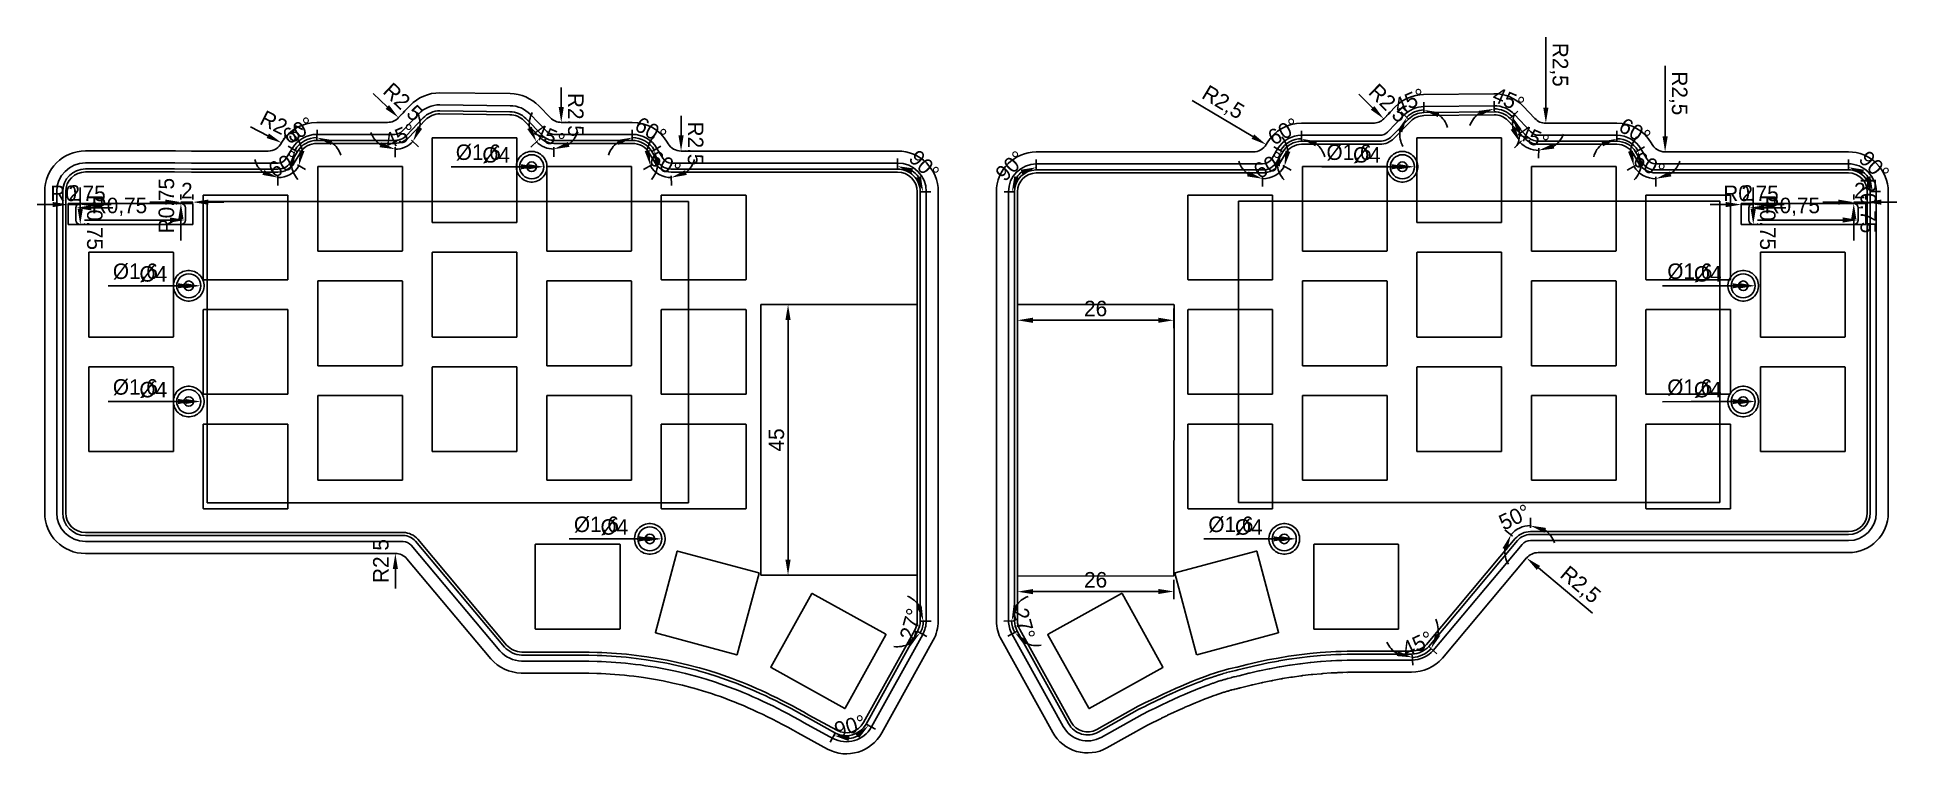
# Model space of a CAD drawing. Header units: millimetres. Extents: x 65 to 375, y -198 to -79.
import ezdxf

# ---------------------------------------------------------------- set-up
doc = ezdxf.new("R2010")
doc.units = ezdxf.units.MM
for name, color, linetype in [('Dimensions', 7, 'Continuous'), ('Edge.Cuts', 7, 'Continuous'), ('User.2', 7, 'Continuous'), ('User.3', 7, 'Continuous')]:
    doc.layers.add(name, color=color, linetype=linetype)
doc.dimstyles.new('ISO-25', dxfattribs={"dimtxt": 2.5, "dimasz": 2.5, "dimexe": 1.25, "dimexo": 0.625, "dimtad": 1, "dimtxsty": 'Standard', "dimcen": 2.5, "dimadec": 0, "dimazin": 0, "dimtfac": 1, "dimtmove": 0, "dimatfit": 3, "dimfxl": 1, "dimarcsym": 0})

msp = doc.modelspace()

# ---------------------------------------------------------------- blocks, each defined once
blk = doc.blocks.new('*D1')
at = {"layer": 'Defpoints', "color": 0}
for p in [(185.78, -123.09), (185.78, -168.09), (190.28, -168.09)]:
    blk.add_point(p, dxfattribs=at)
at = {"layer": 'Dimensions', "color": 140, "lineweight": -2}
for p, q in [((186.42, -123.09), (191.57, -123.09)), ((190.28, -125.67), (190.28, -165.51)), ((186.42, -168.09), (191.57, -168.09))]:
    blk.add_line(p, q, dxfattribs=at)
at = {"layer": 'Dimensions', "color": 140}
for points in [[(190.71, -125.67), (189.84, -125.67), (190.28, -123.09)], [(189.84, -165.51), (190.71, -165.51), (190.28, -168.09)]]:
    blk.add_solid(points, dxfattribs=at)
at = {"layer": 'Dimensions', "color": 140, "insert": (188.34, -145.59), "char_height": 2.582, "attachment_point": 5, "rotation": 90}
blk.add_mtext('45', dxfattribs=at)
blk = doc.blocks.new('*D2')
at = {"layer": 'Defpoints', "color": 0}
for p in [(367.57, -106.24), (369.57, -106.04), (369.57, -106.24)]:
    blk.add_point(p, dxfattribs=at)
at = {"layer": 'Dimensions', "color": 140, "lineweight": -2}
for p, q in [((367.57, -105.6), (367.57, -104.75)), ((369.57, -105.6), (369.57, -104.75)), ((364.99, -106.04), (362.41, -106.04)), ((367.57, -106.04), (369.57, -106.04)), ((367.57, -106.04), (369.57, -106.04)), ((372.15, -106.04), (374.73, -106.04))]:
    blk.add_line(p, q, dxfattribs=at)
at = {"layer": 'Dimensions', "color": 140}
for points in [[(364.99, -106.47), (364.99, -105.61), (367.57, -106.04)], [(372.15, -105.61), (372.15, -106.47), (369.57, -106.04)]]:
    blk.add_solid(points, dxfattribs=at)
at = {"layer": 'Dimensions', "color": 140, "insert": (368.57, -104.11), "char_height": 2.58, "attachment_point": 5}
blk.add_mtext('2', dxfattribs=at)
blk = doc.blocks.new('*D3')
at = {"layer": 'Defpoints', "color": 0}
for p in [(348.85, -106.24), (348.85, -106.44), (350.85, -106.24)]:
    blk.add_point(p, dxfattribs=at)
at = {"layer": 'Dimensions', "color": 140, "lineweight": -2}
for p, q in [((346.27, -106.44), (343.69, -106.44)), ((350.85, -106.44), (348.85, -106.44)), ((350.85, -106.44), (348.85, -106.44)), ((348.85, -106.89), (348.85, -107.73)), ((350.85, -106.89), (350.85, -107.73)), ((353.43, -106.44), (356.01, -106.44))]:
    blk.add_line(p, q, dxfattribs=at)
at = {"layer": 'Dimensions', "color": 140}
for points in [[(346.27, -106.87), (346.27, -106.01), (348.85, -106.44)], [(353.43, -106.01), (353.43, -106.87), (350.85, -106.44)]]:
    blk.add_solid(points, dxfattribs=at)
at = {"layer": 'Dimensions', "color": 140, "insert": (349.85, -104.51), "char_height": 2.58, "attachment_point": 5}
blk.add_mtext('2', dxfattribs=at)
blk = doc.blocks.new('*D4')
at = {"layer": 'Defpoints', "color": 0}
for p in [(89.27, -106.24), (91.27, -106.04), (91.27, -106.24)]:
    blk.add_point(p, dxfattribs=at)
at = {"layer": 'Dimensions', "color": 140, "lineweight": -2}
for p, q in [((89.27, -105.6), (89.27, -104.75)), ((91.27, -105.6), (91.27, -104.75)), ((86.69, -106.04), (84.11, -106.04)), ((89.27, -106.04), (91.27, -106.04)), ((89.27, -106.04), (91.27, -106.04)), ((93.85, -106.04), (96.43, -106.04))]:
    blk.add_line(p, q, dxfattribs=at)
at = {"layer": 'Dimensions', "color": 140}
for points in [[(86.69, -106.47), (86.69, -105.61), (89.27, -106.04)], [(93.85, -105.61), (93.85, -106.47), (91.27, -106.04)]]:
    blk.add_solid(points, dxfattribs=at)
at = {"layer": 'Dimensions', "color": 140, "insert": (90.27, -104.11), "char_height": 2.58, "attachment_point": 5}
blk.add_mtext('2', dxfattribs=at)
blk = doc.blocks.new('*D5')
at = {"layer": 'Defpoints', "color": 0}
for p in [(70.53, -106.24), (70.53, -106.44), (72.53, -106.24)]:
    blk.add_point(p, dxfattribs=at)
at = {"layer": 'Dimensions', "color": 140, "lineweight": -2}
for p, q in [((67.95, -106.44), (65.37, -106.44)), ((72.53, -106.44), (70.53, -106.44)), ((72.53, -106.44), (70.53, -106.44)), ((70.53, -106.89), (70.53, -107.73)), ((72.53, -106.89), (72.53, -107.73)), ((75.11, -106.44), (77.69, -106.44))]:
    blk.add_line(p, q, dxfattribs=at)
at = {"layer": 'Dimensions', "color": 140}
for points in [[(67.95, -106.87), (67.95, -106.01), (70.53, -106.44)], [(75.11, -106.01), (75.11, -106.87), (72.53, -106.44)]]:
    blk.add_solid(points, dxfattribs=at)
at = {"layer": 'Dimensions', "color": 140, "insert": (71.53, -104.51), "char_height": 2.58, "attachment_point": 5}
blk.add_mtext('2', dxfattribs=at)
blk = doc.blocks.new('*D6')
at = {"layer": 'Defpoints', "color": 0}
for p in [(228.44, -168.24), (254.44, -168.2), (228.45, -170.84)]:
    blk.add_point(p, dxfattribs=at)
at = {"layer": 'Dimensions', "color": 140, "lineweight": -2}
for p, q in [((228.45, -168.88), (228.45, -172.13)), ((254.45, -168.85), (254.45, -172.1)), ((251.87, -170.81), (231.03, -170.83))]:
    blk.add_line(p, q, dxfattribs=at)
at = {"layer": 'Dimensions', "color": 140}
for points in [[(231.03, -170.4), (231.03, -171.26), (228.45, -170.84)], [(251.87, -171.24), (251.87, -170.38), (254.45, -170.8)]]:
    blk.add_solid(points, dxfattribs=at)
at = {"layer": 'Dimensions', "color": 140, "insert": (241.45, -168.88), "char_height": 2.582, "attachment_point": 5, "rotation": 0.0733}
blk.add_mtext('26', dxfattribs=at)
blk = doc.blocks.new('*D7')
at = {"layer": 'Defpoints', "color": 0}
for p in [(228.45, -123.09), (254.45, -123.09), (228.45, -125.69)]:
    blk.add_point(p, dxfattribs=at)
at = {"layer": 'Dimensions', "color": 140, "lineweight": -2}
for p, q in [((228.45, -123.73), (228.45, -126.98)), ((254.45, -123.73), (254.45, -126.98)), ((251.86, -125.69), (231.03, -125.69))]:
    blk.add_line(p, q, dxfattribs=at)
at = {"layer": 'Dimensions', "color": 140}
for points in [[(231.03, -125.26), (231.03, -126.12), (228.45, -125.69)], [(251.86, -126.12), (251.86, -125.26), (254.45, -125.69)]]:
    blk.add_solid(points, dxfattribs=at)
at = {"layer": 'Dimensions', "color": 140, "insert": (241.45, -123.75), "char_height": 2.582, "attachment_point": 5}
blk.add_mtext('26', dxfattribs=at)
blk = doc.blocks.new('*D8')
at = {"layer": 'Defpoints', "color": 0}
for p in [(89.27, -106.24), (89.27, -106.99)]:
    blk.add_point(p, dxfattribs=at)
at = {"layer": 'Dimensions', "color": 140, "lineweight": -2}
blk.add_line((89.27, -108.82), (89.27, -112.43), dxfattribs=at)
at = {"layer": 'Dimensions', "color": 140}
blk.add_solid([(89.7, -108.82), (88.84, -108.82), (89.27, -106.24)], dxfattribs=at)
at = {"layer": 'Dimensions', "color": 140, "insert": (87.09, -106.62), "char_height": 2.582, "attachment_point": 5, "rotation": 90}
blk.add_mtext('R0,75', dxfattribs=at)
blk = doc.blocks.new('*D9')
at = {"layer": 'Defpoints', "color": 0}
for p in [(89.27, -109.01), (90.02, -109.01)]:
    blk.add_point(p, dxfattribs=at)
at = {"layer": 'Dimensions', "color": 140, "lineweight": -2}
blk.add_line((87.44, -109.01), (73.24, -109.01), dxfattribs=at)
at = {"layer": 'Dimensions', "color": 140}
blk.add_solid([(87.44, -109.44), (87.44, -108.58), (90.02, -109.01)], dxfattribs=at)
at = {"layer": 'Dimensions', "color": 140, "insert": (79.05, -106.83), "char_height": 2.582, "attachment_point": 5}
blk.add_mtext('R0,75', dxfattribs=at)
blk = doc.blocks.new('*D10')
at = {"layer": 'Defpoints', "color": 0}
for p in [(72.53, -109.01), (72.53, -109.76)]:
    blk.add_point(p, dxfattribs=at)
at = {"layer": 'Dimensions', "color": 140, "lineweight": -2}
blk.add_line((72.53, -107.18), (72.53, -103.58), dxfattribs=at)
at = {"layer": 'Dimensions', "color": 140}
blk.add_solid([(72.1, -107.18), (72.96, -107.18), (72.53, -109.76)], dxfattribs=at)
at = {"layer": 'Dimensions', "color": 140, "insert": (74.71, -109.39), "char_height": 2.582, "attachment_point": 5, "rotation": 270}
blk.add_mtext('R0,75', dxfattribs=at)
blk = doc.blocks.new('*D11')
at = {"layer": 'Defpoints', "color": 0}
for p in [(71.78, -106.99), (72.53, -106.99)]:
    blk.add_point(p, dxfattribs=at)
at = {"layer": 'Dimensions', "color": 140, "lineweight": -2}
blk.add_line((74.36, -106.99), (77.96, -106.99), dxfattribs=at)
at = {"layer": 'Dimensions', "color": 140}
blk.add_solid([(74.36, -106.56), (74.36, -107.42), (71.78, -106.99)], dxfattribs=at)
at = {"layer": 'Dimensions', "color": 140, "insert": (72.16, -104.81), "char_height": 2.582, "attachment_point": 5}
blk.add_mtext('R0,75', dxfattribs=at)
blk = doc.blocks.new('*D12')
at = {"layer": 'Defpoints', "color": 0}
for p in [(350.85, -109.01), (350.85, -109.76)]:
    blk.add_point(p, dxfattribs=at)
at = {"layer": 'Dimensions', "color": 140, "lineweight": -2}
blk.add_line((350.85, -107.18), (350.85, -103.58), dxfattribs=at)
at = {"layer": 'Dimensions', "color": 140}
blk.add_solid([(350.42, -107.18), (351.28, -107.18), (350.85, -109.76)], dxfattribs=at)
at = {"layer": 'Dimensions', "color": 140, "insert": (353.03, -109.39), "char_height": 2.582, "attachment_point": 5, "rotation": 270}
blk.add_mtext('R0,75', dxfattribs=at)
blk = doc.blocks.new('*D13')
at = {"layer": 'Defpoints', "color": 0}
for p in [(350.1, -106.99), (350.85, -106.99)]:
    blk.add_point(p, dxfattribs=at)
at = {"layer": 'Dimensions', "color": 140, "lineweight": -2}
blk.add_line((352.68, -106.99), (356.28, -106.99), dxfattribs=at)
at = {"layer": 'Dimensions', "color": 140}
blk.add_solid([(352.68, -106.56), (352.68, -107.42), (350.1, -106.99)], dxfattribs=at)
at = {"layer": 'Dimensions', "color": 140, "insert": (350.48, -104.81), "char_height": 2.582, "attachment_point": 5}
blk.add_mtext('R0,75', dxfattribs=at)
blk = doc.blocks.new('*D14')
at = {"layer": 'Defpoints', "color": 0}
for p in [(367.57, -106.24), (367.57, -106.99)]:
    blk.add_point(p, dxfattribs=at)
at = {"layer": 'Dimensions', "color": 140, "lineweight": -2}
blk.add_line((367.57, -108.82), (367.57, -112.43), dxfattribs=at)
at = {"layer": 'Dimensions', "color": 140}
blk.add_solid([(368, -108.82), (367.14, -108.82), (367.57, -106.24)], dxfattribs=at)
at = {"layer": 'Dimensions', "color": 140, "insert": (369.75, -106.62), "char_height": 2.582, "attachment_point": 5, "rotation": 270}
blk.add_mtext('R0,75', dxfattribs=at)
blk = doc.blocks.new('*D15')
at = {"layer": 'Defpoints', "color": 0}
for p in [(367.57, -109.01), (368.32, -109.01)]:
    blk.add_point(p, dxfattribs=at)
at = {"layer": 'Dimensions', "color": 140, "lineweight": -2}
blk.add_line((365.74, -109.01), (351.54, -109.01), dxfattribs=at)
at = {"layer": 'Dimensions', "color": 140}
blk.add_solid([(365.74, -109.44), (365.74, -108.58), (368.32, -109.01)], dxfattribs=at)
at = {"layer": 'Dimensions', "color": 140, "insert": (357.35, -106.83), "char_height": 2.582, "attachment_point": 5}
blk.add_mtext('R0,75', dxfattribs=at)
blk = doc.blocks.new('*D16')
at = {"layer": 'Defpoints', "color": 0}
for p in [(124.95, -164.49), (124.95, -166.99)]:
    blk.add_point(p, dxfattribs=at)
at = {"layer": 'Dimensions', "color": 140, "lineweight": -2}
blk.add_line((124.95, -167.07), (124.95, -170.32), dxfattribs=at)
at = {"layer": 'Dimensions', "color": 140}
blk.add_solid([(125.38, -167.07), (124.52, -167.07), (124.95, -164.49)], dxfattribs=at)
at = {"layer": 'Dimensions', "color": 140, "insert": (122.77, -165.74), "char_height": 2.582, "attachment_point": 5, "rotation": 90}
blk.add_mtext('R2,5', dxfattribs=at)
blk = doc.blocks.new('*D17')
at = {"layer": 'Defpoints', "color": 0}
for p in [(172.48, -95.03), (172.48, -97.53)]:
    blk.add_point(p, dxfattribs=at)
at = {"layer": 'Dimensions', "color": 140, "lineweight": -2}
blk.add_line((172.48, -94.95), (172.48, -91.7), dxfattribs=at)
at = {"layer": 'Dimensions', "color": 140}
blk.add_solid([(172.05, -94.95), (172.91, -94.95), (172.48, -97.53)], dxfattribs=at)
at = {"layer": 'Dimensions', "color": 140, "insert": (174.66, -96.28), "char_height": 2.582, "attachment_point": 5, "rotation": 270}
blk.add_mtext('R2,5', dxfattribs=at)
blk = doc.blocks.new('*D18')
at = {"layer": 'Defpoints', "color": 0}
for p in [(152.55, -90.27), (152.55, -92.77)]:
    blk.add_point(p, dxfattribs=at)
at = {"layer": 'Dimensions', "color": 140, "lineweight": -2}
blk.add_line((152.55, -90.19), (152.55, -86.94), dxfattribs=at)
at = {"layer": 'Dimensions', "color": 140}
blk.add_solid([(152.12, -90.19), (152.98, -90.19), (152.55, -92.77)], dxfattribs=at)
at = {"layer": 'Dimensions', "color": 140, "insert": (154.73, -91.52), "char_height": 2.582, "attachment_point": 5, "rotation": 270}
blk.add_mtext('R2,5', dxfattribs=at)
blk = doc.blocks.new('*D19')
at = {"layer": 'Defpoints', "color": 0}
for p in [(123.66, -90.27), (125.48, -91.98)]:
    blk.add_point(p, dxfattribs=at)
at = {"layer": 'Dimensions', "color": 140, "lineweight": -2}
blk.add_line((123.6, -90.21), (121.24, -87.99), dxfattribs=at)
at = {"layer": 'Dimensions', "color": 140}
blk.add_solid([(123.31, -90.53), (123.9, -89.9), (125.48, -91.98)], dxfattribs=at)
at = {"layer": 'Dimensions', "color": 140, "insert": (126.07, -89.54), "char_height": 2.582, "attachment_point": 5, "rotation": 316.7466}
blk.add_mtext('R2,5', dxfattribs=at)
blk = doc.blocks.new('*D20')
at = {"layer": 'Defpoints', "color": 0}
for p in [(103.8, -95.03), (106.02, -96.17)]:
    blk.add_point(p, dxfattribs=at)
at = {"layer": 'Dimensions', "color": 140, "lineweight": -2}
blk.add_line((103.73, -95), (100.84, -93.51), dxfattribs=at)
at = {"layer": 'Dimensions', "color": 140}
blk.add_solid([(103.53, -95.38), (103.92, -94.61), (106.02, -96.17)], dxfattribs=at)
at = {"layer": 'Dimensions', "color": 140, "insert": (105.91, -93.66), "char_height": 2.582, "attachment_point": 5, "rotation": 332.8114}
blk.add_mtext('R2,5', dxfattribs=at)
blk = doc.blocks.new('*D21')
at = {"layer": 'Defpoints', "color": 0}
for p in [(313.14, -165.23), (315.05, -166.84)]:
    blk.add_point(p, dxfattribs=at)
at = {"layer": 'Dimensions', "color": 140, "lineweight": -2}
blk.add_line((315.11, -166.89), (324.11, -174.44), dxfattribs=at)
at = {"layer": 'Dimensions', "color": 140}
blk.add_solid([(315.39, -166.56), (314.84, -167.22), (313.14, -165.23)], dxfattribs=at)
at = {"layer": 'Dimensions', "color": 140, "insert": (322, -169.82), "char_height": 2.582, "attachment_point": 5, "rotation": 320.0017}
blk.add_mtext('R2,5', dxfattribs=at)
blk = doc.blocks.new('*D22')
at = {"layer": 'Defpoints', "color": 0}
for p in [(336.19, -95.18), (336.19, -97.68)]:
    blk.add_point(p, dxfattribs=at)
at = {"layer": 'Dimensions', "color": 140, "lineweight": -2}
blk.add_line((336.19, -95.1), (336.19, -83.36), dxfattribs=at)
at = {"layer": 'Dimensions', "color": 140}
blk.add_solid([(335.76, -95.1), (336.62, -95.1), (336.19, -97.68)], dxfattribs=at)
at = {"layer": 'Dimensions', "color": 140, "insert": (338.37, -87.94), "char_height": 2.582, "attachment_point": 5, "rotation": 270}
blk.add_mtext('R2,5', dxfattribs=at)
blk = doc.blocks.new('*D23')
at = {"layer": 'Defpoints', "color": 0}
for p in [(316.35, -90.42), (316.35, -92.92)]:
    blk.add_point(p, dxfattribs=at)
at = {"layer": 'Dimensions', "color": 140, "lineweight": -2}
blk.add_line((316.35, -90.34), (316.35, -78.6), dxfattribs=at)
at = {"layer": 'Dimensions', "color": 140}
blk.add_solid([(315.92, -90.34), (316.78, -90.34), (316.35, -92.92)], dxfattribs=at)
at = {"layer": 'Dimensions', "color": 140, "insert": (318.53, -83.18), "char_height": 2.582, "attachment_point": 5, "rotation": 270}
blk.add_mtext('R2,5', dxfattribs=at)
blk = doc.blocks.new('*D24')
at = {"layer": 'Defpoints', "color": 0}
for p in [(287.59, -90.42), (289.38, -92.17)]:
    blk.add_point(p, dxfattribs=at)
at = {"layer": 'Dimensions', "color": 140, "lineweight": -2}
blk.add_line((287.53, -90.36), (285.21, -88.09), dxfattribs=at)
at = {"layer": 'Dimensions', "color": 140}
blk.add_solid([(287.23, -90.67), (287.83, -90.06), (289.38, -92.17)], dxfattribs=at)
at = {"layer": 'Dimensions', "color": 140, "insert": (290.01, -89.73), "char_height": 2.582, "attachment_point": 5, "rotation": 315.6848}
blk.add_mtext('R2,5', dxfattribs=at)
blk = doc.blocks.new('*D25')
at = {"layer": 'Defpoints', "color": 0}
for p in [(267.68, -95.18), (269.82, -96.47)]:
    blk.add_point(p, dxfattribs=at)
at = {"layer": 'Dimensions', "color": 140, "lineweight": -2}
blk.add_line((267.61, -95.14), (257.53, -89.11), dxfattribs=at)
at = {"layer": 'Dimensions', "color": 140}
blk.add_solid([(267.39, -95.51), (267.83, -94.77), (269.82, -96.47)], dxfattribs=at)
at = {"layer": 'Dimensions', "color": 140, "insert": (262.58, -89.59), "char_height": 2.582, "attachment_point": 5, "rotation": 329.1027}
blk.add_mtext('R2,5', dxfattribs=at)
blk = doc.blocks.new('*D26')
at = {"layer": 'Defpoints', "color": 0}
for p in [(89.78, -119.95), (91.38, -119.95)]:
    blk.add_point(p, dxfattribs=at)
at = {"layer": 'Dimensions', "color": 140, "lineweight": -2}
blk.add_line((88.8, -119.95), (77.18, -119.95), dxfattribs=at)
at = {"layer": 'Dimensions', "color": 140}
blk.add_solid([(88.8, -120.38), (88.8, -119.52), (91.38, -119.95)], dxfattribs=at)
at = {"layer": 'Dimensions', "color": 140, "insert": (81.7, -117.77), "char_height": 2.582, "attachment_point": 5}
blk.add_mtext('%%c1,6', dxfattribs=at)
blk = doc.blocks.new('*D27')
at = {"layer": 'Defpoints', "color": 0}
for p in [(89.78, -139.2), (91.38, -139.2)]:
    blk.add_point(p, dxfattribs=at)
at = {"layer": 'Dimensions', "color": 140, "lineweight": -2}
blk.add_line((88.8, -139.2), (77.18, -139.2), dxfattribs=at)
at = {"layer": 'Dimensions', "color": 140}
blk.add_solid([(88.8, -139.63), (88.8, -138.77), (91.38, -139.2)], dxfattribs=at)
at = {"layer": 'Dimensions', "color": 140, "insert": (81.7, -137.02), "char_height": 2.582, "attachment_point": 5}
blk.add_mtext('%%c1,6', dxfattribs=at)
blk = doc.blocks.new('*D28')
at = {"layer": 'Defpoints', "color": 0}
for p in [(146.83, -100.15), (148.43, -100.15)]:
    blk.add_point(p, dxfattribs=at)
at = {"layer": 'Dimensions', "color": 140, "lineweight": -2}
blk.add_line((145.85, -100.15), (134.23, -100.15), dxfattribs=at)
at = {"layer": 'Dimensions', "color": 140}
blk.add_solid([(145.85, -100.58), (145.85, -99.72), (148.43, -100.15)], dxfattribs=at)
at = {"layer": 'Dimensions', "color": 140, "insert": (138.75, -97.97), "char_height": 2.582, "attachment_point": 5}
blk.add_mtext('%%c1,6', dxfattribs=at)
blk = doc.blocks.new('*D29')
at = {"layer": 'Defpoints', "color": 0}
for p in [(166.48, -162.05), (168.08, -162.05)]:
    blk.add_point(p, dxfattribs=at)
at = {"layer": 'Dimensions', "color": 140, "lineweight": -2}
blk.add_line((165.5, -162.05), (153.88, -162.05), dxfattribs=at)
at = {"layer": 'Dimensions', "color": 140}
blk.add_solid([(165.5, -162.48), (165.5, -161.62), (168.08, -162.05)], dxfattribs=at)
at = {"layer": 'Dimensions', "color": 140, "insert": (158.4, -159.87), "char_height": 2.582, "attachment_point": 5}
blk.add_mtext('%%c1,6', dxfattribs=at)
blk = doc.blocks.new('*D30')
at = {"layer": 'Defpoints', "color": 0}
for p in [(291.68, -100.15), (293.28, -100.15)]:
    blk.add_point(p, dxfattribs=at)
at = {"layer": 'Dimensions', "color": 140, "lineweight": -2}
blk.add_line((290.7, -100.15), (279.08, -100.15), dxfattribs=at)
at = {"layer": 'Dimensions', "color": 140}
blk.add_solid([(290.7, -100.58), (290.7, -99.72), (293.28, -100.15)], dxfattribs=at)
at = {"layer": 'Dimensions', "color": 140, "insert": (283.6, -97.97), "char_height": 2.582, "attachment_point": 5}
blk.add_mtext('%%c1,6', dxfattribs=at)
blk = doc.blocks.new('*D31')
at = {"layer": 'Defpoints', "color": 0}
for p in [(348.38, -119.95), (349.98, -119.95)]:
    blk.add_point(p, dxfattribs=at)
at = {"layer": 'Dimensions', "color": 140, "lineweight": -2}
blk.add_line((347.4, -119.95), (335.78, -119.95), dxfattribs=at)
at = {"layer": 'Dimensions', "color": 140}
blk.add_solid([(347.4, -120.38), (347.4, -119.52), (349.98, -119.95)], dxfattribs=at)
at = {"layer": 'Dimensions', "color": 140, "insert": (340.3, -117.77), "char_height": 2.582, "attachment_point": 5}
blk.add_mtext('%%c1,6', dxfattribs=at)
blk = doc.blocks.new('*D32')
at = {"layer": 'Defpoints', "color": 0}
for p in [(348.38, -139.21), (349.98, -139.2)]:
    blk.add_point(p, dxfattribs=at)
at = {"layer": 'Dimensions', "color": 140, "lineweight": -2}
blk.add_line((347.4, -139.21), (335.78, -139.24), dxfattribs=at)
at = {"layer": 'Dimensions', "color": 140}
blk.add_solid([(347.4, -139.64), (347.4, -138.78), (349.98, -139.2)], dxfattribs=at)
at = {"layer": 'Dimensions', "color": 140, "insert": (340.29, -137.05), "char_height": 2.582, "attachment_point": 5, "rotation": 0.179}
blk.add_mtext('%%c1,6', dxfattribs=at)
blk = doc.blocks.new('*D33')
at = {"layer": 'Defpoints', "color": 0}
for p in [(272.03, -162.05), (273.63, -162.05)]:
    blk.add_point(p, dxfattribs=at)
at = {"layer": 'Dimensions', "color": 140, "lineweight": -2}
blk.add_line((271.05, -162.05), (259.43, -162.05), dxfattribs=at)
at = {"layer": 'Dimensions', "color": 140}
blk.add_solid([(271.05, -162.48), (271.05, -161.62), (273.63, -162.05)], dxfattribs=at)
at = {"layer": 'Dimensions', "color": 140, "insert": (263.95, -159.87), "char_height": 2.582, "attachment_point": 5}
blk.add_mtext('%%c1,6', dxfattribs=at)
blk = doc.blocks.new('*D34')
at = {"layer": 'Defpoints', "color": 0}
for p in [(88.58, -119.95), (92.58, -119.95)]:
    blk.add_point(p, dxfattribs=at)
at = {"layer": 'Dimensions', "color": 140, "lineweight": -2}
blk.add_line((90, -119.95), (81.95, -119.95), dxfattribs=at)
at = {"layer": 'Dimensions', "color": 140}
blk.add_solid([(90, -120.38), (90, -119.52), (92.58, -119.95)], dxfattribs=at)
at = {"layer": 'Dimensions', "color": 140, "insert": (84.68, -118.02), "char_height": 2.582, "attachment_point": 5}
blk.add_mtext('%%c4', dxfattribs=at)
blk = doc.blocks.new('*D35')
at = {"layer": 'Defpoints', "color": 0}
for p in [(88.58, -139.2), (92.58, -139.2)]:
    blk.add_point(p, dxfattribs=at)
at = {"layer": 'Dimensions', "color": 140, "lineweight": -2}
blk.add_line((90, -139.2), (81.95, -139.2), dxfattribs=at)
at = {"layer": 'Dimensions', "color": 140}
blk.add_solid([(90, -139.63), (90, -138.77), (92.58, -139.2)], dxfattribs=at)
at = {"layer": 'Dimensions', "color": 140, "insert": (84.68, -137.27), "char_height": 2.582, "attachment_point": 5}
blk.add_mtext('%%c4', dxfattribs=at)
blk = doc.blocks.new('*D36')
at = {"layer": 'Defpoints', "color": 0}
for p in [(165.28, -162.05), (169.28, -162.05)]:
    blk.add_point(p, dxfattribs=at)
at = {"layer": 'Dimensions', "color": 140, "lineweight": -2}
blk.add_line((166.7, -162.05), (158.65, -162.05), dxfattribs=at)
at = {"layer": 'Dimensions', "color": 140}
blk.add_solid([(166.7, -162.48), (166.7, -161.62), (169.28, -162.05)], dxfattribs=at)
at = {"layer": 'Dimensions', "color": 140, "insert": (161.38, -160.12), "char_height": 2.582, "attachment_point": 5}
blk.add_mtext('%%c4', dxfattribs=at)
blk = doc.blocks.new('*D37')
at = {"layer": 'Defpoints', "color": 0}
for p in [(145.63, -100.15), (149.63, -100.15)]:
    blk.add_point(p, dxfattribs=at)
at = {"layer": 'Dimensions', "color": 140, "lineweight": -2}
blk.add_line((147.05, -100.15), (139, -100.15), dxfattribs=at)
at = {"layer": 'Dimensions', "color": 140}
blk.add_solid([(147.05, -100.58), (147.05, -99.72), (149.63, -100.15)], dxfattribs=at)
at = {"layer": 'Dimensions', "color": 140, "insert": (141.73, -98.22), "char_height": 2.582, "attachment_point": 5}
blk.add_mtext('%%c4', dxfattribs=at)
blk = doc.blocks.new('*D38')
at = {"layer": 'Defpoints', "color": 0}
for p in [(290.48, -100.15), (294.48, -100.15)]:
    blk.add_point(p, dxfattribs=at)
at = {"layer": 'Dimensions', "color": 140, "lineweight": -2}
blk.add_line((291.9, -100.15), (283.85, -100.15), dxfattribs=at)
at = {"layer": 'Dimensions', "color": 140}
blk.add_solid([(291.9, -100.58), (291.9, -99.72), (294.48, -100.15)], dxfattribs=at)
at = {"layer": 'Dimensions', "color": 140, "insert": (286.58, -98.22), "char_height": 2.582, "attachment_point": 5}
blk.add_mtext('%%c4', dxfattribs=at)
blk = doc.blocks.new('*D39')
at = {"layer": 'Defpoints', "color": 0}
for p in [(347.18, -119.95), (351.18, -119.95)]:
    blk.add_point(p, dxfattribs=at)
at = {"layer": 'Dimensions', "color": 140, "lineweight": -2}
blk.add_line((348.6, -119.95), (340.55, -119.95), dxfattribs=at)
at = {"layer": 'Dimensions', "color": 140}
blk.add_solid([(348.6, -120.38), (348.6, -119.52), (351.18, -119.95)], dxfattribs=at)
at = {"layer": 'Dimensions', "color": 140, "insert": (343.28, -118.02), "char_height": 2.582, "attachment_point": 5}
blk.add_mtext('%%c4', dxfattribs=at)
blk = doc.blocks.new('*D40')
at = {"layer": 'Defpoints', "color": 0}
for p in [(347.18, -139.2), (351.18, -139.2)]:
    blk.add_point(p, dxfattribs=at)
at = {"layer": 'Dimensions', "color": 140, "lineweight": -2}
blk.add_line((348.6, -139.2), (340.55, -139.2), dxfattribs=at)
at = {"layer": 'Dimensions', "color": 140}
blk.add_solid([(348.6, -139.63), (348.6, -138.77), (351.18, -139.2)], dxfattribs=at)
at = {"layer": 'Dimensions', "color": 140, "insert": (343.28, -137.27), "char_height": 2.582, "attachment_point": 5}
blk.add_mtext('%%c4', dxfattribs=at)
blk = doc.blocks.new('*D41')
at = {"layer": 'Defpoints', "color": 0}
for p in [(270.83, -162.05), (274.83, -162.05)]:
    blk.add_point(p, dxfattribs=at)
at = {"layer": 'Dimensions', "color": 140, "lineweight": -2}
blk.add_line((272.25, -162.05), (264.2, -162.05), dxfattribs=at)
at = {"layer": 'Dimensions', "color": 140}
blk.add_solid([(272.25, -162.48), (272.25, -161.62), (274.83, -162.05)], dxfattribs=at)
at = {"layer": 'Dimensions', "color": 140, "insert": (266.93, -160.12), "char_height": 2.582, "attachment_point": 5}
blk.add_mtext('%%c4', dxfattribs=at)
blk = doc.blocks.new('*D42')
at = {"layer": 'Defpoints', "color": 0}
for p in [(208.4, -175.61), (211.77, -175.7), (211.36, -177.22), (212.53, -177.08)]:
    blk.add_point(p, dxfattribs=at)
at = {"layer": 'Dimensions', "color": 140, "lineweight": -2}
for p, q in [((212.42, -175.72), (214.08, -175.76)), ((211.93, -177.53), (213.39, -178.32))]:
    blk.add_line(p, q, dxfattribs=at)
for start, end in [(32.6143, 66.832), (331.3965, 358.3965), (262.9611, 297.1788)]:
    blk.add_arc((208.4, -175.61), 4.39, start, end, dxfattribs=at)
at = {"layer": 'Dimensions', "color": 140}
for points in [[(211.68, -173.36), (212.51, -173.13), (212.79, -175.73)], [(210.71, -179.82), (210.1, -179.2), (212.25, -177.71)]]:
    blk.add_solid(points, dxfattribs=at)
at = {"layer": 'Dimensions', "color": 140, "insert": (210.71, -176.23), "char_height": 2.582, "attachment_point": 5, "rotation": 74.8965}
blk.add_mtext('27%%d', dxfattribs=at)
blk = doc.blocks.new('*D43')
at = {"layer": 'Defpoints', "color": 0}
for p in [(228.44, -175.68), (231.69, -175.59), (227.54, -176.37), (228.84, -177.15)]:
    blk.add_point(p, dxfattribs=at)
at = {"layer": 'Dimensions', "color": 140, "lineweight": -2}
for p, q in [((227.8, -175.7), (226.18, -175.75)), ((228.27, -177.46), (226.85, -178.23))]:
    blk.add_line(p, q, dxfattribs=at)
for start, end in [(110.4696, 146.0558), (181.642, 208.642), (244.2282, 279.8144)]:
    blk.add_arc((231.69, -175.59), 4.22, start, end, dxfattribs=at)
at = {"layer": 'Dimensions', "color": 140}
for points in [[(227.78, -173.11), (228.6, -173.35), (227.47, -175.71)], [(230.15, -179.08), (229.56, -179.71), (227.99, -177.62)]]:
    blk.add_solid(points, dxfattribs=at)
at = {"layer": 'Dimensions', "color": 140, "insert": (229.54, -176.17), "char_height": 2.582, "attachment_point": 5, "rotation": 285.142}
blk.add_mtext('27%%d', dxfattribs=at)
blk = doc.blocks.new('*D44')
at = {"layer": 'Defpoints', "color": 0}
for p in [(199.96, -191.03), (198.38, -193.9), (202.83, -192.62), (200.04, -195.29)]:
    blk.add_point(p, dxfattribs=at)
at = {"layer": 'Dimensions', "color": 140, "lineweight": -2}
for p, q in [((198.06, -194.46), (197.27, -195.89)), ((203.39, -192.93), (204.82, -193.72))]:
    blk.add_line(p, q, dxfattribs=at)
blk.add_arc((199.96, -191.03), 4.26, 276.3035, 295.7024, dxfattribs=at)
at = {"layer": 'Dimensions', "color": 140}
for points in [[(200.52, -194.84), (200.35, -195.69), (197.9, -194.76)], [(202.11, -195.18), (201.51, -194.56), (203.69, -193.1)]]:
    blk.add_solid(points, dxfattribs=at)
at = {"layer": 'Dimensions', "color": 140, "insert": (200.59, -193.21), "char_height": 2.582, "attachment_point": 5, "rotation": 16.003}
blk.add_mtext('90%%d', dxfattribs=at)
blk = doc.blocks.new('*D45')
at = {"layer": 'Defpoints', "color": 0}
for p in [(293.95, -177.29), (294.1, -180.73), (295.3, -181.57), (296.49, -179.62)]:
    blk.add_point(p, dxfattribs=at)
at = {"layer": 'Dimensions', "color": 140, "lineweight": -2}
for p, q in [((294.13, -181.38), (294.2, -183.06)), ((296.97, -180.05), (298.21, -181.19))]:
    blk.add_line(p, q, dxfattribs=at)
for start, end in [(350.9424, 24.384), (205.6177, 239.0593), (272.5008, 317.5008)]:
    blk.add_arc((293.95, -177.29), 4.49, start, end, dxfattribs=at)
at = {"layer": 'Dimensions', "color": 140}
for points in [[(297.99, -177.81), (298.77, -178.18), (297.26, -180.32)], [(291.54, -181.55), (291.75, -180.72), (294.15, -181.77)]]:
    blk.add_solid(points, dxfattribs=at)
at = {"layer": 'Dimensions', "color": 140, "insert": (295, -179.54), "char_height": 2.582, "attachment_point": 5, "rotation": 25.0008}
blk.add_mtext('45%%d', dxfattribs=at)
blk = doc.blocks.new('*D46')
at = {"layer": 'Defpoints', "color": 0}
for p in [(312.56, -160.03), (313.78, -160.84), (311.27, -162.01), (313.78, -164.11)]:
    blk.add_point(p, dxfattribs=at)
at = {"layer": 'Dimensions', "color": 140, "lineweight": -2}
for p, q in [((310.78, -161.59), (309.53, -160.55)), ((313.78, -160.19), (313.78, -158.56))]:
    blk.add_line(p, q, dxfattribs=at)
for start, end in [(90.0008, 140.0008), (19.4063, 54.7036), (175.2981, 210.5954)]:
    blk.add_arc((313.78, -164.11), 4.26, start, end, dxfattribs=at)
at = {"layer": 'Dimensions', "color": 140}
for points in [[(316.37, -160.23), (316.11, -161.05), (313.78, -159.85)], [(309.93, -163.93), (309.14, -163.6), (310.52, -161.38)]]:
    blk.add_solid(points, dxfattribs=at)
at = {"layer": 'Dimensions', "color": 140, "insert": (311.14, -158.44), "char_height": 2.582, "attachment_point": 5, "rotation": 25.0008}
blk.add_mtext('50%%d', dxfattribs=at)
blk = doc.blocks.new('*D47')
at = {"layer": 'Defpoints', "color": 0}
for p in [(366.69, -101.17), (366.69, -104.29), (369.81, -104.29), (370.21, -102.26)]:
    blk.add_point(p, dxfattribs=at)
at = {"layer": 'Dimensions', "color": 140, "lineweight": -2}
for p, q in [((366.69, -100.52), (366.69, -98.94)), ((370.46, -104.29), (372.04, -104.29))]:
    blk.add_line(p, q, dxfattribs=at)
blk.add_arc((366.69, -104.29), 4.06, 37.0528, 52.9472, dxfattribs=at)
at = {"layer": 'Dimensions', "color": 140}
for points in [[(369.27, -100.64), (369, -101.46), (366.69, -100.23)], [(369.52, -101.98), (370.34, -101.71), (370.75, -104.29)]]:
    blk.add_solid(points, dxfattribs=at)
at = {"layer": 'Dimensions', "color": 140, "insert": (370.97, -100.01), "char_height": 2.582, "attachment_point": 5, "rotation": 315}
blk.add_mtext('90%%d', dxfattribs=at)
blk = doc.blocks.new('*D48')
at = {"layer": 'Defpoints', "color": 0}
for p in [(334.63, -97.95), (331.84, -99.59), (331.95, -101.19), (334.65, -101.18)]:
    blk.add_point(p, dxfattribs=at)
at = {"layer": 'Dimensions', "color": 140, "lineweight": -2}
for p, q in [((331.28, -99.92), (329.89, -100.73)), ((334.66, -101.83), (334.67, -103.44))]:
    blk.add_line(p, q, dxfattribs=at)
for start, end in [(138.8462, 174.6475), (210.4487, 270.4487), (306.2499, 342.0512)]:
    blk.add_arc((334.63, -97.95), 4.2, start, end, dxfattribs=at)
at = {"layer": 'Dimensions', "color": 140}
for points in [[(330.02, -97.65), (330.86, -97.47), (331.01, -100.08)], [(336.97, -100.93), (337.24, -101.75), (334.66, -102.15)]]:
    blk.add_solid(points, dxfattribs=at)
at = {"layer": 'Dimensions', "color": 140, "insert": (333.54, -99.87), "char_height": 2.582, "attachment_point": 5, "rotation": 330.4487}
blk.add_mtext('60%%d', dxfattribs=at)
blk = doc.blocks.new('*D49')
at = {"layer": 'Defpoints', "color": 0}
for p in [(328.17, -96.42), (330.75, -96.41), (330.85, -97.94), (328.2, -99.5)]:
    blk.add_point(p, dxfattribs=at)
at = {"layer": 'Dimensions', "color": 140, "lineweight": -2}
for p, q in [((328.17, -95.77), (328.16, -94.2)), ((331.41, -97.61), (332.76, -96.82))]:
    blk.add_line(p, q, dxfattribs=at)
for start, end in [(30.4487, 90.4487), (128.0312, 165.6137), (315.2837, 352.8662)]:
    blk.add_arc((328.2, -99.5), 4.01, start, end, dxfattribs=at)
at = {"layer": 'Dimensions', "color": 140}
for points in [[(325.87, -96.75), (325.59, -95.94), (328.17, -95.5)], [(332.59, -99.91), (331.75, -100.09), (331.65, -97.47)]]:
    blk.add_solid(points, dxfattribs=at)
at = {"layer": 'Dimensions', "color": 140, "insert": (331.16, -94.28), "char_height": 2.582, "attachment_point": 5, "rotation": 330.4487}
blk.add_mtext('60%%d', dxfattribs=at)
blk = doc.blocks.new('*D50')
at = {"layer": 'Defpoints', "color": 0}
for p in [(312.78, -95.39), (315.22, -93.03), (312.96, -96.81), (315.17, -96.42)]:
    blk.add_point(p, dxfattribs=at)
at = {"layer": 'Dimensions', "color": 140, "lineweight": -2}
for p, q in [((312.32, -95.84), (311.13, -97)), ((315.16, -97.07), (315.14, -98.73))]:
    blk.add_line(p, q, dxfattribs=at)
for start, end in [(156.1052, 190.116), (303.1375, 337.1482), (224.1267, 269.1267)]:
    blk.add_arc((315.22, -93.03), 4.41, start, end, dxfattribs=at)
at = {"layer": 'Dimensions', "color": 140}
for points in [[(310.49, -94), (311.26, -93.6), (312.05, -96.1)], [(317.52, -96.31), (317.75, -97.13), (315.15, -97.44)]]:
    blk.add_solid(points, dxfattribs=at)
at = {"layer": 'Dimensions', "color": 140, "insert": (314.26, -95.24), "char_height": 2.582, "attachment_point": 5, "rotation": 336.6267}
blk.add_mtext('45%%d', dxfattribs=at)
blk = doc.blocks.new('*D51')
at = {"layer": 'Defpoints', "color": 0}
for p in [(307.73, -91.5), (309.87, -91.1), (310.05, -92.48), (307.7, -94.78)]:
    blk.add_point(p, dxfattribs=at)
at = {"layer": 'Dimensions', "color": 140, "lineweight": -2}
for p, q in [((307.74, -90.85), (307.75, -89.22)), ((310.51, -92.03), (311.67, -90.88))]:
    blk.add_line(p, q, dxfattribs=at)
for start, end in [(124.6568, 159.8287), (44.4848, 89.4848), (334.1409, 9.3128)]:
    blk.add_arc((307.7, -94.78), 4.27, start, end, dxfattribs=at)
at = {"layer": 'Dimensions', "color": 140}
for points in [[(305.4, -91.68), (305.15, -90.86), (307.74, -90.51)], [(312.3, -93.9), (311.53, -94.28), (310.75, -91.79)]]:
    blk.add_solid(points, dxfattribs=at)
at = {"layer": 'Dimensions', "color": 140, "insert": (310.15, -89.01), "char_height": 2.582, "attachment_point": 5, "rotation": 336.9848}
blk.add_mtext('45%%d', dxfattribs=at)
blk = doc.blocks.new('*D52')
at = {"layer": 'Defpoints', "color": 0}
for p in [(293.87, -92.58), (295, -90.86), (296.06, -91.64), (296.1, -94.76)]:
    blk.add_point(p, dxfattribs=at)
at = {"layer": 'Dimensions', "color": 140, "lineweight": -2}
for p, q in [((296.05, -91), (296.04, -89.41)), ((293.4, -92.13), (292.27, -91.03))]:
    blk.add_line(p, q, dxfattribs=at)
for start, end in [(90.7005, 135.7005), (16.544, 53.6222), (172.7787, 209.8569)]:
    blk.add_arc((296.1, -94.76), 4.06, start, end, dxfattribs=at)
at = {"layer": 'Dimensions', "color": 140}
for points in [[(292.46, -94.44), (291.69, -94.07), (293.2, -91.93)], [(298.64, -91.09), (298.38, -91.9), (296.05, -90.7)]]:
    blk.add_solid(points, dxfattribs=at)
at = {"layer": 'Dimensions', "color": 140, "insert": (293.71, -89.2), "char_height": 2.582, "attachment_point": 5, "rotation": 23.2005}
blk.add_mtext('45%%d', dxfattribs=at)
blk = doc.blocks.new('*D53')
at = {"layer": 'Defpoints', "color": 0}
for p in [(274.34, -95.73), (273.02, -97.94), (275.7, -96.42), (275.68, -99.5)]:
    blk.add_point(p, dxfattribs=at)
at = {"layer": 'Dimensions', "color": 140, "lineweight": -2}
for p, q in [((275.71, -95.77), (275.72, -94.2)), ((272.46, -97.61), (271.11, -96.82))]:
    blk.add_line(p, q, dxfattribs=at)
for start, end in [(89.5513, 149.5513), (14.3865, 51.9689), (187.1338, 224.7162)]:
    blk.add_arc((275.68, -99.5), 4.01, start, end, dxfattribs=at)
at = {"layer": 'Dimensions', "color": 140}
for points in [[(278.29, -95.94), (278, -96.75), (275.71, -95.5)], [(272.12, -100.09), (271.28, -99.91), (272.22, -97.47)]]:
    blk.add_solid(points, dxfattribs=at)
at = {"layer": 'Dimensions', "color": 140, "insert": (272.72, -94.28), "char_height": 2.582, "attachment_point": 5, "rotation": 29.5513}
blk.add_mtext('60%%d', dxfattribs=at)
blk = doc.blocks.new('*D54')
at = {"layer": 'Defpoints', "color": 0}
for p in [(229.54, -100.79), (231.58, -101.18), (228.45, -104.31), (231.58, -104.31)]:
    blk.add_point(p, dxfattribs=at)
at = {"layer": 'Dimensions', "color": 140, "lineweight": -2}
for p, q in [((231.58, -100.54), (231.58, -98.95)), ((227.8, -104.31), (226.22, -104.31))]:
    blk.add_line(p, q, dxfattribs=at)
blk.add_arc((231.58, -104.31), 4.07, 126.9427, 142.9622, dxfattribs=at)
at = {"layer": 'Dimensions', "color": 140}
for points in [[(227.92, -101.72), (228.73, -102), (227.51, -104.31)], [(229.27, -101.47), (228.99, -100.65), (231.58, -100.24)]]:
    blk.add_solid(points, dxfattribs=at)
at = {"layer": 'Dimensions', "color": 140, "insert": (227.29, -100.02), "char_height": 2.582, "attachment_point": 5, "rotation": 44.9525}
blk.add_mtext('90%%d', dxfattribs=at)
blk = doc.blocks.new('*D55')
at = {"layer": 'Defpoints', "color": 0}
for p in [(269.25, -97.95), (269.22, -101.18), (270.65, -101.91), (272.03, -99.59)]:
    blk.add_point(p, dxfattribs=at)
at = {"layer": 'Dimensions', "color": 140, "lineweight": -2}
for p, q in [((269.21, -101.83), (269.2, -103.44)), ((272.59, -99.92), (273.98, -100.74))]:
    blk.add_line(p, q, dxfattribs=at)
for start, end in [(5.2968, 41.0685), (197.9817, 233.7534), (269.5251, 329.5251)]:
    blk.add_arc((269.25, -97.95), 4.2, start, end, dxfattribs=at)
at = {"layer": 'Dimensions', "color": 140}
for points in [[(273.01, -97.47), (273.85, -97.66), (272.87, -100.08)], [(266.63, -101.75), (266.9, -100.93), (269.21, -102.15)]]:
    blk.add_solid(points, dxfattribs=at)
at = {"layer": 'Dimensions', "color": 140, "insert": (270.33, -99.87), "char_height": 2.582, "attachment_point": 5, "rotation": 29.5251}
blk.add_mtext('60%%d', dxfattribs=at)
blk = doc.blocks.new('*D56')
at = {"layer": 'Defpoints', "color": 0}
for p in [(208.49, -101.03), (208.49, -104.31), (211.77, -104.31), (212.18, -102.17)]:
    blk.add_point(p, dxfattribs=at)
at = {"layer": 'Dimensions', "color": 140, "lineweight": -2}
for p, q in [((208.49, -100.39), (208.49, -98.76)), ((212.42, -104.31), (214.05, -104.3))]:
    blk.add_line(p, q, dxfattribs=at)
blk.add_arc((208.49, -104.31), 4.26, 35.3301, 54.8445, dxfattribs=at)
at = {"layer": 'Dimensions', "color": 140}
for points in [[(211.08, -100.42), (210.82, -101.24), (208.49, -100.05)], [(211.56, -101.98), (212.38, -101.72), (212.76, -104.31)]]:
    blk.add_solid(points, dxfattribs=at)
at = {"layer": 'Dimensions', "color": 140, "insert": (212.92, -99.88), "char_height": 2.582, "attachment_point": 5, "rotation": 315.0873}
blk.add_mtext('90%%d', dxfattribs=at)
blk = doc.blocks.new('*D57')
at = {"layer": 'Defpoints', "color": 0}
for p in [(170.83, -97.95), (168.17, -99.51), (168.28, -101.04), (170.85, -101.03)]:
    blk.add_point(p, dxfattribs=at)
at = {"layer": 'Dimensions', "color": 140, "lineweight": -2}
for p, q in [((167.61, -99.84), (166.26, -100.63)), ((170.86, -101.68), (170.87, -103.25))]:
    blk.add_line(p, q, dxfattribs=at)
for start, end in [(135.2838, 172.8662), (308.0311, 345.6135), (210.4487, 270.4487)]:
    blk.add_arc((170.83, -97.95), 4.01, start, end, dxfattribs=at)
at = {"layer": 'Dimensions', "color": 140}
for points in [[(166.43, -97.54), (167.27, -97.37), (167.37, -99.98)], [(173.15, -100.7), (173.44, -101.51), (170.86, -101.96)]]:
    blk.add_solid(points, dxfattribs=at)
at = {"layer": 'Dimensions', "color": 140, "insert": (169.84, -99.7), "char_height": 2.582, "attachment_point": 5, "rotation": 330.4487}
blk.add_mtext('60%%d', dxfattribs=at)
blk = doc.blocks.new('*D58')
at = {"layer": 'Defpoints', "color": 0}
for p in [(164.37, -96.27), (167.07, -96.26), (167.18, -97.86), (164.4, -99.5)]:
    blk.add_point(p, dxfattribs=at)
at = {"layer": 'Dimensions', "color": 140, "lineweight": -2}
for p, q in [((164.37, -95.62), (164.36, -94.01)), ((167.74, -97.54), (169.13, -96.72))]:
    blk.add_line(p, q, dxfattribs=at)
for start, end in [(30.4487, 90.4487), (126.2499, 162.0512), (318.8462, 354.6475)]:
    blk.add_arc((164.4, -99.5), 4.2, start, end, dxfattribs=at)
at = {"layer": 'Dimensions', "color": 140}
for points in [[(162.05, -96.52), (161.78, -95.71), (164.37, -95.3)], [(169, -99.8), (168.16, -99.99), (168.02, -97.37)]]:
    blk.add_solid(points, dxfattribs=at)
at = {"layer": 'Dimensions', "color": 140, "insert": (167.45, -94.11), "char_height": 2.582, "attachment_point": 5, "rotation": 330.4487}
blk.add_mtext('60%%d', dxfattribs=at)
blk = doc.blocks.new('*D59')
at = {"layer": 'Defpoints', "color": 0}
for p in [(149.1, -95.33), (151.35, -93.1), (149.27, -96.66), (151.34, -96.27)]:
    blk.add_point(p, dxfattribs=at)
at = {"layer": 'Dimensions', "color": 140, "lineweight": -2}
for p, q in [((148.64, -95.78), (147.5, -96.9)), ((151.33, -96.92), (151.32, -98.51))]:
    blk.add_line(p, q, dxfattribs=at)
for start, end in [(151.642, 188.1498), (306.1655, 342.6734), (224.6577, 269.6577)]:
    blk.add_arc((151.35, -93.1), 4.12, start, end, dxfattribs=at)
at = {"layer": 'Dimensions', "color": 140}
for points in [[(146.89, -93.88), (147.66, -93.49), (148.42, -96)], [(153.65, -96.02), (153.92, -96.84), (151.33, -97.22)]]:
    blk.add_solid(points, dxfattribs=at)
at = {"layer": 'Dimensions', "color": 140, "insert": (150.53, -95.06), "char_height": 2.582, "attachment_point": 5, "rotation": 337.1577}
blk.add_mtext('45%%d', dxfattribs=at)
blk = doc.blocks.new('*D60')
at = {"layer": 'Defpoints', "color": 0}
for p in [(124.85, -93.03), (127.18, -95.29), (124.9, -96.27), (126.01, -97.08)]:
    blk.add_point(p, dxfattribs=at)
at = {"layer": 'Dimensions', "color": 140, "lineweight": -2}
for p, q in [((127.64, -95.74), (128.8, -96.86)), ((124.91, -96.92), (124.94, -98.53))]:
    blk.add_line(p, q, dxfattribs=at)
for start, end in [(351.5701, 27.2669), (199.4797, 235.1765), (270.8733, 315.8733)]:
    blk.add_arc((124.85, -93.03), 4.21, start, end, dxfattribs=at)
at = {"layer": 'Dimensions', "color": 140}
for points in [[(128.64, -93.46), (129.41, -93.84), (127.88, -95.96)], [(122.32, -96.9), (122.58, -96.08), (124.92, -97.24)]]:
    blk.add_solid(points, dxfattribs=at)
at = {"layer": 'Dimensions', "color": 140, "insert": (125.73, -95.06), "char_height": 2.582, "attachment_point": 5, "rotation": 23.3733}
blk.add_mtext('45%%d', dxfattribs=at)
blk = doc.blocks.new('*D61')
at = {"layer": 'Defpoints', "color": 0}
for p in [(110.47, -95.54), (109.09, -97.86), (111.9, -96.27), (111.88, -99.5)]:
    blk.add_point(p, dxfattribs=at)
at = {"layer": 'Dimensions', "color": 140, "lineweight": -2}
for p, q in [((111.91, -95.62), (111.92, -94.01)), ((108.53, -97.54), (107.14, -96.72))]:
    blk.add_line(p, q, dxfattribs=at)
for start, end in [(89.5513, 149.5513), (17.9488, 53.7501), (185.3525, 221.1538)]:
    blk.add_arc((111.88, -99.5), 4.2, start, end, dxfattribs=at)
at = {"layer": 'Dimensions', "color": 140}
for points in [[(114.49, -95.71), (114.22, -96.52), (111.91, -95.3)], [(108.11, -99.99), (107.27, -99.8), (108.26, -97.37)]]:
    blk.add_solid(points, dxfattribs=at)
at = {"layer": 'Dimensions', "color": 140, "insert": (108.82, -94.11), "char_height": 2.582, "attachment_point": 5, "rotation": 29.5513}
blk.add_mtext('60%%d', dxfattribs=at)
blk = doc.blocks.new('*D62')
at = {"layer": 'Defpoints', "color": 0}
for p in [(105.45, -97.95), (105.42, -101.03), (106.79, -101.73), (108.1, -99.51)]:
    blk.add_point(p, dxfattribs=at)
at = {"layer": 'Dimensions', "color": 140, "lineweight": -2}
for p, q in [((105.42, -101.68), (105.41, -103.25)), ((108.66, -99.84), (110.01, -100.63))]:
    blk.add_line(p, q, dxfattribs=at)
for start, end in [(7.1338, 44.7162), (194.3865, 231.9689), (269.5513, 329.5513)]:
    blk.add_arc((105.45, -97.95), 4.01, start, end, dxfattribs=at)
at = {"layer": 'Dimensions', "color": 140}
for points in [[(109, -97.37), (109.84, -97.54), (108.9, -99.98)], [(102.84, -101.51), (103.12, -100.7), (105.42, -101.96)]]:
    blk.add_solid(points, dxfattribs=at)
at = {"layer": 'Dimensions', "color": 140, "insert": (106.44, -99.7), "char_height": 2.582, "attachment_point": 5, "rotation": 29.5513}
blk.add_mtext('60%%d', dxfattribs=at)

# ---------------------------------------------------------------- dimensions: what is measured, and where the dimension line sits
at = {"layer": 'Dimensions'}
for center, mpoint, picture, middle in [((316.3479, -90.42), (316.3479, -92.92), '*D23', (316.3479, -83.1774)), ((336.1865, -95.1825), (336.1865, -97.6825), '*D22', (336.1865, -87.9398)), ((123.6617, -90.27), (125.4825, -91.9831), '*D19', (124.5721, -91.1265)), ((267.678, -95.1825), (269.8233, -96.4663), '*D25', (261.4632, -91.4634)), ((287.5914, -90.42), (289.3802, -92.1665), '*D24', (288.4858, -91.2933)), ((152.5462, -90.27), (152.5462, -92.77), '*D18', (152.5462, -91.52)), ((103.7991, -95.0325), (106.0229, -96.1748), '*D20', (104.911, -95.6037)), ((172.4815, -95.0325), (172.4815, -97.5325), '*D17', (172.4815, -96.2825)), ((89.27, -106.9925), (89.27, -106.2425), '*D8', (89.27, -106.6175)), ((367.57, -106.9925), (367.57, -106.2425), '*D14', (367.57, -106.6175)), ((72.53, -106.9925), (71.78, -106.9925), '*D11', (72.155, -106.9925)), ((72.53, -109.0125), (72.53, -109.7625), '*D10', (72.53, -109.3875)), ((89.27, -109.0125), (90.02, -109.0125), '*D9', (79.048, -109.0125)), ((350.85, -106.9925), (350.1, -106.9925), '*D13', (350.475, -106.9925)), ((350.85, -109.0125), (350.85, -109.7625), '*D12', (350.85, -109.3875)), ((367.57, -109.0125), (368.32, -109.0125), '*D15', (357.348, -109.0125)), ((124.9543, -166.9875), (124.9543, -164.4875), '*D16', (124.9543, -165.7375)), ((315.0502, -166.8375), (313.1351, -165.2306), '*D21', (320.5985, -171.4928))]:
    dim = msp.add_radius_dim(center=center, mpoint=mpoint, dimstyle='ISO-25', override={"dimscale": 1.03266, "dimdec": 3, "dimzin": 8, "dimlunit": 2, "dimclrd": 140, "dimclre": 140, "dimclrt": 140}, dxfattribs=at)
    dim.commit()
    dim.dimension.update_dxf_attribs({"geometry": picture, "text_midpoint": middle, "dimtype": 164})
for base, center, p1, p2, picture, middle in [((295.0021, -90.8554), (296.1007, -94.7637), (296.0625, -91.641), (293.8656, -92.5826), '*D52', (294.5014, -91.0322)), ((309.8713, -91.10086), (307.70196, -94.78144), (310.04659, -92.47859), (307.73151, -91.49517), '*D51', (309.37233, -90.84919)), ((110.4708, -95.5429), (111.8762, -99.5004), (111.9015, -96.27), (109.0913, -97.8633), '*D61', (109.8049, -95.8471)), ((126.00677, -97.08168), (124.85487, -93.03076), (124.90425, -96.27), (127.18028, -95.28634), '*D60', (126.52566, -96.89667)), ((149.27232, -96.65657), (151.35412, -93.10003), (149.09922, -95.32814), (151.33518, -96.27), '*D59', (149.75435, -96.89788)), ((167.0725, -96.2622), (164.3983, -99.5004), (167.1832, -97.8633), (164.373, -96.27), '*D58', (166.4695, -95.8471)), ((274.3363, -95.7263), (275.6774, -99.5025), (275.7015, -96.4201), (273.02, -97.9404), '*D53', (273.701, -96.0165)), ((312.95715, -96.81362), (315.22198, -93.02536), (312.78496, -95.38921), (315.17024, -96.42009), '*D50', (313.471, -97.07683)), ((330.7488, -96.4127), (328.1971, -99.5025), (330.8545, -97.9404), (328.173, -96.4201), '*D49', (330.1735, -96.0165)), ((106.7882, -101.7263), (105.4471, -97.9501), (105.423, -101.0325), (108.1045, -99.5122), '*D62', (107.4235, -101.4361)), ((168.27564, -101.0399), (170.82735, -97.95007), (168.16996, -99.51219), (170.85149, -101.0325), '*D57', (168.85095, -101.43606)), ((270.6515, -101.9109), (269.2468, -97.9496), (269.22, -101.1826), (272.0332, -99.5893), '*D55', (271.3181, -101.6068)), ((331.952, -101.1903), (334.6262, -97.9522), (331.8413, -99.5893), (334.6515, -101.1826), '*D48', (332.5549, -101.6055)), ((212.1845, -102.1749), (208.495, -104.3125), (211.775, -104.3075), (208.49, -101.0325), '*D56', (211.5055, -101.2928)), ((229.5435, -100.787), (231.5751, -104.3127), (231.5777, -101.1826), (228.445, -104.3101), '*D54', (228.7002, -101.433)), ((370.2055, -102.2613), (366.6872, -104.2926), (369.8122, -104.2926), (366.6872, -101.1676), '*D47', (369.5599, -101.42)), ((312.5584, -160.0339), (313.7795, -164.1126), (313.7795, -160.8375), (311.2706, -162.0074), '*D46', (311.9801, -160.2539)), ((212.5346, -177.0777), (208.4011, -175.6056), (211.3644, -177.2214), (211.775, -175.7), '*D42', (212.6373, -176.7488)), ((227.5415, -176.3712), (231.693, -175.5912), (228.445, -175.6843), (228.8413, -177.1487), '*D43', (227.6155, -176.6946)), ((295.2986, -181.566), (293.9494, -177.2871), (294.1, -180.735), (296.4939, -179.6186), '*D45', (295.8456, -181.3533)), ((200.0381, -195.2909), (199.9635, -191.0343), (198.376, -193.8986), (202.8278, -192.6218), '*D44', (201.1372, -195.1265))]:
    dim = msp.add_angular_dim_3p(base=base, center=center, p1=p1, p2=p2, dimstyle='ISO-25', override={"dimscale": 1.03266, "dimlunit": 2, "dimclrd": 140, "dimclre": 140, "dimclrt": 140, "dimadec": 3, "dimazin": 2}, dxfattribs=at)
    dim.commit()
    dim.dimension.update_dxf_attribs({"geometry": picture, "text_midpoint": middle, "dimtype": 165})
for p1, p2, picture, middle in [((146.83, -100.1525), (148.43, -100.1525), '*D28', (138.7488, -100.1525)), ((145.63, -100.1525), (149.63, -100.1525), '*D37', (141.7314, -100.1525)), ((291.68, -100.1525), (293.28, -100.1525), '*D30', (283.5988, -100.1525)), ((290.48, -100.1525), (294.48, -100.1525), '*D38', (286.5814, -100.1525)), ((89.78, -119.9525), (91.38, -119.9525), '*D26', (81.6988, -119.9525)), ((88.58, -119.9525), (92.58, -119.9525), '*D34', (84.6814, -119.9525)), ((348.38, -119.9525), (349.98, -119.9525), '*D31', (340.2988, -119.9525)), ((347.18, -119.9525), (351.18, -119.9525), '*D39', (343.2814, -119.9525)), ((89.78, -139.2025), (91.38, -139.2025), '*D27', (81.6988, -139.2025)), ((88.58, -139.2025), (92.58, -139.2025), '*D35', (84.6814, -139.2025)), ((348.38, -139.205), (349.98, -139.2), '*D32', (340.2989, -139.2303)), ((347.18, -139.2025), (351.18, -139.2025), '*D40', (343.2814, -139.2025)), ((166.48, -162.0525), (168.08, -162.0525), '*D29', (158.3988, -162.0525)), ((165.28, -162.0525), (169.28, -162.0525), '*D36', (161.3814, -162.0525)), ((272.03, -162.0525), (273.63, -162.0525), '*D33', (263.9488, -162.0525)), ((270.83, -162.0525), (274.83, -162.0525), '*D41', (266.9314, -162.0525))]:
    dim = msp.add_diameter_dim_2p(p1=p1, p2=p2, dimstyle='ISO-25', override={"dimscale": 1.03266, "dimdec": 3, "dimzin": 8, "dimlunit": 2, "dimclrd": 140, "dimclre": 140, "dimclrt": 140}, dxfattribs=at)
    dim.commit()
    dim.dimension.update_dxf_attribs({"geometry": picture, "text_midpoint": middle, "dimtype": 163})
for base, p1, p2, angle, picture, middle in [((70.53, -106.4425), (72.53, -106.2425), (70.53, -106.2425), 180, '*D5', (71.53, -106.4425)), ((91.27, -106.0425), (89.27, -106.2425), (91.27, -106.2425), 0, '*D4', (90.27, -106.0425)), ((348.85, -106.4425), (350.85, -106.2425), (348.85, -106.2425), 180, '*D3', (349.85, -106.4425)), ((369.57, -106.0425), (367.57, -106.2425), (369.57, -106.2425), 0, '*D2', (368.57, -106.0425)), ((190.275, -168.0875), (185.775, -123.0875), (185.775, -168.0875), 270, '*D1', (190.275, -145.5875)), ((228.445, -125.6876), (254.445, -123.0876), (228.445, -123.0876), 180, '*D7', (241.445, -125.6876)), ((228.4483, -170.8375), (254.445, -168.2042), (228.445, -168.2375), 180.073277, '*D6', (241.4483, -170.8209))]:
    dim = msp.add_linear_dim(base=base, p1=p1, p2=p2, angle=angle, dimstyle='ISO-25', override={"dimscale": 1.03266, "dimdec": 3, "dimzin": 8, "dimlunit": 2, "dimclrd": 140, "dimclre": 140, "dimclrt": 140}, dxfattribs=at)
    dim.commit()
    dim.dimension.update_dxf_attribs({"geometry": picture, "text_midpoint": middle, "dimtype": 161})

# ---------------------------------------------------------------- linework, layer by layer
at = {"layer": 'Edge.Cuts'}
for p, q in [((144.0574, -87.9912), (132.3575, -87.845)), ((307.7186, -87.995), (296.0188, -88.1412)), ((123.6617, -92.77), (111.9127, -92.77)), ((127.3908, -89.9548), (125.4825, -91.9831)), ((128.8362, -91.3372), (126.0968, -94.2489)), ((129.558, -92.0293), (126.8188, -94.9408)), ((127.1803, -95.2863), (129.9186, -92.3757)), ((132.3449, -91.3451), (144.0138, -91.491)), ((144.0199, -90.991), (132.3459, -90.8451)), ((144.0324, -89.9911), (132.3489, -89.845)), ((146.3162, -92.4778), (149.0992, -95.3281)), ((149.4559, -94.9777), (146.6739, -92.1285)), ((150.1689, -94.2765), (147.3896, -91.43)), ((150.7575, -92.0165), (148.8209, -90.0332)), ((164.3618, -92.77), (152.5462, -92.77)), ((291.3607, -90.1381), (289.3802, -92.1665)), ((292.7921, -91.535), (290.0129, -94.3813)), ((293.5078, -92.2334), (290.7259, -95.0825)), ((293.8656, -92.5826), (291.0826, -95.433)), ((307.7274, -89.995), (296.0438, -90.1411)), ((307.7304, -90.9951), (296.0563, -91.141)), ((307.7315, -91.4952), (296.0625, -91.641)), ((312.785, -95.3892), (310.0466, -92.4786)), ((313.1464, -95.0436), (310.4072, -92.1321)), ((313.8685, -94.3518), (311.1291, -91.44)), ((314.5271, -92.1331), (312.5746, -90.0577)), ((124.9003, -95.77), (111.9034, -95.77)), ((124.8911, -94.77), (111.9068, -94.77)), ((164.3711, -95.77), (151.3367, -95.77)), ((164.3677, -94.77), (151.3404, -94.77)), ((288.7342, -94.92), (275.7068, -94.92)), ((287.5914, -92.92), (275.7126, -92.92)), ((328.1677, -94.92), (315.1833, -94.92)), ((328.1618, -92.92), (316.3479, -92.92)), ((88.3556, -97.5175), (73.3872, -97.5175)), ((88.3648, -97.5184), (88.3556, -97.5175)), ((91.0467, -97.5325), (88.3648, -97.5184)), ((103.7991, -97.5325), (91.0467, -97.5325)), ((106.0822, -96.0757), (105.8568, -96.4523)), ((107.8014, -97.0976), (106.8139, -98.7478)), ((108.6612, -97.6082), (107.6744, -99.2572)), ((108.1045, -99.5122), (109.0913, -97.8633)), ((111.9015, -96.27), (124.9042, -96.27)), ((145.2741, -99.1767), (145.3982, -98.919)), ((145.3982, -98.919), (145.5503, -98.6769)), ((145.5503, -98.6769), (145.7286, -98.4533)), ((145.7286, -98.4533), (145.9308, -98.2511)), ((145.9308, -98.2511), (146.1544, -98.0728)), ((146.1544, -98.0728), (146.3965, -97.9207)), ((146.3965, -97.9207), (146.6542, -97.7966)), ((146.6542, -97.7966), (146.9241, -97.7022)), ((146.9241, -97.7022), (147.2029, -97.6385)), ((147.2029, -97.6385), (147.487, -97.6065)), ((147.487, -97.6065), (147.773, -97.6065)), ((147.773, -97.6065), (148.0571, -97.6385)), ((148.0571, -97.6385), (148.3359, -97.7022)), ((148.3359, -97.7022), (148.6058, -97.7966)), ((148.6058, -97.7966), (148.8635, -97.9207)), ((148.8635, -97.9207), (149.1056, -98.0728)), ((149.1056, -98.0728), (149.3292, -98.2511)), ((149.3292, -98.2511), (149.5314, -98.4533)), ((149.5314, -98.4533), (149.7097, -98.6769)), ((149.7097, -98.6769), (149.8618, -98.919)), ((149.8618, -98.919), (149.9859, -99.1767)), ((151.3352, -96.27), (164.373, -96.27)), ((167.1832, -97.8633), (168.17, -99.5122)), ((168.6001, -99.2572), (167.6132, -97.6081)), ((169.4606, -98.7478), (168.4731, -97.0976)), ((170.3363, -96.3162), (170.1923, -96.0756)), ((208.4892, -97.5325), (172.4815, -97.5325)), ((267.678, -97.6825), (231.5777, -97.6825)), ((270.011, -96.1526), (269.8233, -96.4663)), ((271.7301, -97.1746), (270.7427, -98.8247)), ((272.59, -97.6852), (271.6031, -99.3344)), ((273.02, -97.9404), (272.0332, -99.5893)), ((288.7393, -96.4201), (275.7015, -96.4201)), ((288.7378, -95.92), (275.7034, -95.92)), ((290.1241, -99.1767), (290.2482, -98.919)), ((290.2482, -98.919), (290.4003, -98.6769)), ((290.4003, -98.6769), (290.5786, -98.4533)), ((290.5786, -98.4533), (290.7808, -98.2511)), ((290.7808, -98.2511), (291.0044, -98.0728)), ((291.0044, -98.0728), (291.2465, -97.9207)), ((291.2465, -97.9207), (291.5042, -97.7966)), ((291.5042, -97.7966), (291.7741, -97.7022)), ((291.7741, -97.7022), (292.0529, -97.6385)), ((292.0529, -97.6385), (292.337, -97.6065)), ((292.337, -97.6065), (292.623, -97.6065)), ((292.623, -97.6065), (292.9071, -97.6385)), ((292.9071, -97.6385), (293.1859, -97.7022)), ((293.1859, -97.7022), (293.4558, -97.7966)), ((293.4558, -97.7966), (293.7135, -97.9207)), ((293.7135, -97.9207), (293.9556, -98.0728)), ((293.9556, -98.0728), (294.1792, -98.2511)), ((294.1792, -98.2511), (294.3814, -98.4533)), ((294.3814, -98.4533), (294.5597, -98.6769)), ((294.5597, -98.6769), (294.7118, -98.919)), ((294.7118, -98.919), (294.8359, -99.1767)), ((328.173, -96.4201), (315.1702, -96.4201)), ((328.1711, -95.92), (315.1742, -95.92)), ((331.8413, -99.5893), (330.8545, -97.9404)), ((332.2713, -99.3342), (331.2845, -97.6852)), ((333.1319, -98.8248), (332.1444, -97.1746)), ((334.1546, -96.6389), (333.8635, -96.1526)), ((348.86, -97.6825), (336.1865, -97.6825)), ((349.0277, -97.6655), (348.86, -97.6825)), ((349.196, -97.6816), (349.0277, -97.6655)), ((351.8782, -97.6675), (349.196, -97.6816)), ((366.6872, -97.6675), (351.8782, -97.6675)), ((88.2594, -99.5175), (73.3872, -99.5175)), ((88.2113, -100.5175), (73.3872, -100.5175)), ((73.3872, -101.0175), (88.1872, -101.0175)), ((88.1872, -101.0175), (88.1874, -101.0175)), ((88.1874, -101.0175), (88.1876, -101.0175)), ((88.1876, -101.0175), (91.0374, -101.0325)), ((88.2126, -100.5176), (88.2113, -100.5175)), ((91.0388, -100.5325), (88.2126, -100.5176)), ((88.2633, -99.5179), (88.2594, -99.5175)), ((91.0414, -99.5325), (88.2633, -99.5179)), ((91.0374, -101.0325), (105.423, -101.0325)), ((105.425, -100.5325), (91.0388, -100.5325)), ((105.4298, -99.5325), (91.0414, -99.5325)), ((145.084, -100.0095), (145.116, -99.7254)), ((145.084, -100.0149), (145.084, -100.0095)), ((145.084, -100.2955), (145.084, -100.0149)), ((145.116, -100.5796), (145.084, -100.2955)), ((145.116, -99.7254), (145.1797, -99.4466)), ((145.1797, -100.8584), (145.116, -100.5796)), ((145.1797, -99.4466), (145.2741, -99.1767)), ((145.2741, -101.1283), (145.1797, -100.8584)), ((145.3982, -101.386), (145.2741, -101.1283)), ((145.5503, -101.6281), (145.3982, -101.386)), ((145.7286, -101.8517), (145.5503, -101.6281)), ((145.9308, -102.0539), (145.7286, -101.8517)), ((146.1544, -102.2322), (145.9308, -102.0539)), ((149.3292, -102.0539), (149.1056, -102.2322)), ((149.5314, -101.8517), (149.3292, -102.0539)), ((149.7097, -101.6281), (149.5314, -101.8517)), ((149.8618, -101.386), (149.7097, -101.6281)), ((149.9859, -101.1283), (149.8618, -101.386)), ((149.9859, -99.1767), (150.0803, -99.4466)), ((150.0803, -100.8584), (149.9859, -101.1283)), ((150.0803, -99.4466), (150.144, -99.7254)), ((150.144, -100.5796), (150.0803, -100.8584)), ((150.144, -99.7254), (150.176, -100.0095)), ((150.176, -100.2955), (150.144, -100.5796)), ((150.176, -100.0095), (150.176, -100.2955)), ((208.4892, -99.5325), (170.8446, -99.5325)), ((208.4892, -100.5325), (170.8494, -100.5325)), ((170.8515, -101.0325), (208.49, -101.0325)), ((269.2272, -99.6825), (231.5777, -99.6825)), ((269.2222, -100.6825), (231.5777, -100.6825)), ((269.22, -101.1826), (231.5777, -101.1826)), ((272.0332, -99.5893), (272.0332, -99.5893)), ((289.934, -100.0095), (289.966, -99.7254)), ((289.934, -100.0149), (289.934, -100.0095)), ((289.934, -100.2955), (289.934, -100.0149)), ((289.966, -100.5796), (289.934, -100.2955)), ((289.966, -99.7254), (290.0297, -99.4466)), ((290.0297, -100.8584), (289.966, -100.5796)), ((290.0297, -99.4466), (290.1241, -99.1767)), ((290.1241, -101.1283), (290.0297, -100.8584)), ((290.2482, -101.386), (290.1241, -101.1283)), ((290.4003, -101.6281), (290.2482, -101.386)), ((290.5786, -101.8517), (290.4003, -101.6281)), ((290.7808, -102.0539), (290.5786, -101.8517)), ((291.0044, -102.2322), (290.7808, -102.0539)), ((294.1792, -102.0539), (293.9556, -102.2322)), ((294.3814, -101.8517), (294.1792, -102.0539)), ((294.5597, -101.6281), (294.3814, -101.8517)), ((294.7118, -101.386), (294.5597, -101.6281)), ((294.8359, -101.1283), (294.7118, -101.386)), ((294.8359, -99.1767), (294.9303, -99.4466)), ((294.9303, -100.8584), (294.8359, -101.1283)), ((294.9303, -99.4466), (294.994, -99.7254)), ((294.994, -100.5796), (294.9303, -100.8584)), ((294.994, -99.7254), (295.026, -100.0095)), ((295.026, -100.2955), (294.994, -100.5796)), ((295.026, -100.0095), (295.026, -100.2955)), ((348.9613, -99.6825), (334.6447, -99.6825)), ((349.0119, -100.6825), (334.6495, -100.6825)), ((349.0372, -101.1826), (334.6515, -101.1826)), ((349.0333, -99.6752), (348.9613, -99.6825)), ((349.0361, -100.6801), (349.0119, -100.6825)), ((349.1055, -99.6821), (349.0333, -99.6752)), ((349.0603, -100.6824), (349.0361, -100.6801)), ((349.0374, -101.1826), (349.0372, -101.1826)), ((349.0376, -101.1826), (349.0374, -101.1826)), ((351.8874, -101.1676), (349.0376, -101.1826)), ((351.8861, -100.6675), (349.0603, -100.6824)), ((351.8835, -99.6675), (349.1055, -99.6821)), ((366.6872, -99.6675), (351.8835, -99.6675)), ((366.6872, -100.6675), (351.8861, -100.6675)), ((366.6872, -101.1676), (351.8874, -101.1676)), ((66.6122, -104.2925), (66.6122, -157.7125)), ((68.6122, -104.2925), (68.6122, -157.7125)), ((69.6122, -104.2925), (69.6122, -157.7125)), ((70.1122, -157.7125), (70.1122, -104.2925)), ((146.3965, -102.3843), (146.1544, -102.2322)), ((146.6542, -102.5084), (146.3965, -102.3843)), ((146.9241, -102.6028), (146.6542, -102.5084)), ((147.2029, -102.6665), (146.9241, -102.6028)), ((147.487, -102.6985), (147.2029, -102.6665)), ((147.773, -102.6985), (147.487, -102.6985)), ((148.0571, -102.6665), (147.773, -102.6985)), ((148.3359, -102.6028), (148.0571, -102.6665)), ((148.6058, -102.5084), (148.3359, -102.6028)), ((148.8635, -102.3843), (148.6058, -102.5084)), ((149.1056, -102.2322), (148.8635, -102.3843)), ((211.775, -104.3075), (211.775, -175.7)), ((212.275, -104.3067), (212.275, -175.7068)), ((213.275, -104.3067), (213.275, -175.7191)), ((215.275, -104.3067), (215.275, -175.7404)), ((224.945, -104.31), (224.945, -123.0875)), ((226.945, -104.31), (226.945, -123.0875)), ((227.945, -104.31), (227.945, -123.0875)), ((228.445, -104.3101), (228.445, -123.0876)), ((291.2465, -102.3843), (291.0044, -102.2322)), ((291.5042, -102.5084), (291.2465, -102.3843)), ((291.7741, -102.6028), (291.5042, -102.5084)), ((292.0529, -102.6665), (291.7741, -102.6028)), ((292.337, -102.6985), (292.0529, -102.6665)), ((292.623, -102.6985), (292.337, -102.6985)), ((292.9071, -102.6665), (292.623, -102.6985)), ((293.1859, -102.6028), (292.9071, -102.6665)), ((293.4558, -102.5084), (293.1859, -102.6028)), ((293.7135, -102.3843), (293.4558, -102.5084)), ((293.9556, -102.2322), (293.7135, -102.3843)), ((369.8122, -157.7125), (369.8122, -104.2926)), ((370.3122, -157.7125), (370.3122, -104.2925)), ((371.3122, -157.7125), (371.3122, -104.2925)), ((373.3122, -157.7125), (373.3122, -104.2925)), ((72.53, -106.2425), (70.53, -106.2425)), ((70.53, -106.2425), (70.53, -109.7625)), ((71.78, -109.0125), (71.78, -106.9925)), ((72.53, -106.2425), (89.27, -106.2425)), ((89.27, -106.2425), (91.27, -106.2425)), ((90.02, -106.9925), (90.02, -109.0125)), ((91.27, -106.2425), (91.27, -109.7625)), ((350.85, -106.2425), (348.85, -106.2425)), ((348.85, -106.2425), (348.85, -109.7625)), ((350.1, -109.0125), (350.1, -106.9925)), ((350.85, -106.2425), (367.57, -106.2425)), ((367.57, -106.2425), (369.57, -106.2425)), ((368.32, -106.9925), (368.32, -109.0125)), ((369.57, -106.2425), (369.57, -109.7625)), ((70.53, -109.7625), (72.53, -109.7625)), ((89.27, -109.7625), (72.53, -109.7625)), ((91.27, -109.7625), (89.27, -109.7625)), ((348.85, -109.7625), (350.85, -109.7625)), ((367.57, -109.7625), (350.85, -109.7625)), ((369.57, -109.7625), (367.57, -109.7625)), ((89.6042, -117.5966), (89.8741, -117.5022)), ((89.8741, -117.5022), (90.1529, -117.4385)), ((90.1529, -117.4385), (90.437, -117.4065)), ((90.437, -117.4065), (90.723, -117.4065)), ((90.723, -117.4065), (91.0071, -117.4385)), ((91.0071, -117.4385), (91.2859, -117.5022)), ((91.2859, -117.5022), (91.5558, -117.5966)), ((348.2042, -117.5966), (348.4741, -117.5022)), ((348.4741, -117.5022), (348.7529, -117.4385)), ((348.7529, -117.4385), (349.037, -117.4065)), ((349.037, -117.4065), (349.323, -117.4065)), ((349.323, -117.4065), (349.6071, -117.4385)), ((349.6071, -117.4385), (349.8859, -117.5022)), ((349.8859, -117.5022), (350.1558, -117.5966)), ((88.034, -119.8095), (88.066, -119.5254)), ((88.034, -119.8149), (88.034, -119.8095)), ((88.034, -120.0955), (88.034, -119.8149)), ((88.066, -120.3796), (88.034, -120.0955)), ((88.066, -119.5254), (88.1297, -119.2466)), ((88.1297, -120.6584), (88.066, -120.3796)), ((88.1297, -119.2466), (88.2241, -118.9767)), ((88.2241, -118.9767), (88.3482, -118.719)), ((88.3482, -118.719), (88.5003, -118.4769)), ((88.5003, -118.4769), (88.6786, -118.2533)), ((88.6786, -118.2533), (88.8808, -118.0511)), ((88.8808, -118.0511), (89.1044, -117.8728)), ((89.1044, -117.8728), (89.3465, -117.7207)), ((89.3465, -117.7207), (89.6042, -117.5966)), ((91.5558, -117.5966), (91.8135, -117.7207)), ((91.8135, -117.7207), (92.0556, -117.8728)), ((92.0556, -117.8728), (92.2792, -118.0511)), ((92.2792, -118.0511), (92.4814, -118.2533)), ((92.4814, -118.2533), (92.6597, -118.4769)), ((92.6597, -118.4769), (92.8118, -118.719)), ((92.8118, -118.719), (92.9359, -118.9767)), ((92.9359, -118.9767), (93.0303, -119.2466)), ((93.0303, -119.2466), (93.094, -119.5254)), ((93.094, -120.3796), (93.0303, -120.6584)), ((93.094, -119.5254), (93.126, -119.8095)), ((93.126, -120.0955), (93.094, -120.3796)), ((93.126, -119.8095), (93.126, -120.0955)), ((346.634, -119.8095), (346.666, -119.5254)), ((346.634, -119.8149), (346.634, -119.8095)), ((346.634, -120.0955), (346.634, -119.8149)), ((346.666, -120.3796), (346.634, -120.0955)), ((346.666, -119.5254), (346.7297, -119.2466)), ((346.7297, -120.6584), (346.666, -120.3796)), ((346.7297, -119.2466), (346.8241, -118.9767)), ((346.8241, -118.9767), (346.9482, -118.719)), ((346.9482, -118.719), (347.1003, -118.4769)), ((347.1003, -118.4769), (347.2786, -118.2533)), ((347.2786, -118.2533), (347.4808, -118.0511)), ((347.4808, -118.0511), (347.7044, -117.8728)), ((347.7044, -117.8728), (347.9465, -117.7207)), ((347.9465, -117.7207), (348.2042, -117.5966)), ((350.1558, -117.5966), (350.4135, -117.7207)), ((350.4135, -117.7207), (350.6556, -117.8728)), ((350.6556, -117.8728), (350.8792, -118.0511)), ((350.8792, -118.0511), (351.0814, -118.2533)), ((351.0814, -118.2533), (351.2597, -118.4769)), ((351.2597, -118.4769), (351.4118, -118.719)), ((351.4118, -118.719), (351.5359, -118.9767)), ((351.5359, -118.9767), (351.6303, -119.2466)), ((351.6303, -119.2466), (351.694, -119.5254)), ((351.694, -120.3796), (351.6303, -120.6584)), ((351.694, -119.5254), (351.726, -119.8095)), ((351.726, -120.0955), (351.694, -120.3796)), ((351.726, -119.8095), (351.726, -120.0955)), ((88.2241, -120.9283), (88.1297, -120.6584)), ((88.3482, -121.186), (88.2241, -120.9283)), ((88.5003, -121.4281), (88.3482, -121.186)), ((88.6786, -121.6517), (88.5003, -121.4281)), ((88.8808, -121.8539), (88.6786, -121.6517)), ((89.1044, -122.0322), (88.8808, -121.8539)), ((89.3465, -122.1843), (89.1044, -122.0322)), ((89.6042, -122.3084), (89.3465, -122.1843)), ((89.8741, -122.4028), (89.6042, -122.3084)), ((90.1529, -122.4665), (89.8741, -122.4028)), ((90.437, -122.4985), (90.1529, -122.4665)), ((90.723, -122.4985), (90.437, -122.4985)), ((91.0071, -122.4665), (90.723, -122.4985)), ((91.2859, -122.4028), (91.0071, -122.4665)), ((91.5558, -122.3084), (91.2859, -122.4028)), ((91.8135, -122.1843), (91.5558, -122.3084)), ((92.0556, -122.0322), (91.8135, -122.1843)), ((92.2792, -121.8539), (92.0556, -122.0322)), ((92.4814, -121.6517), (92.2792, -121.8539)), ((92.6597, -121.4281), (92.4814, -121.6517)), ((92.8118, -121.186), (92.6597, -121.4281)), ((92.9359, -120.9283), (92.8118, -121.186)), ((93.0303, -120.6584), (92.9359, -120.9283)), ((185.775, -123.0875), (185.775, -168.0875)), ((185.775, -123.0875), (211.775, -123.0875)), ((224.945, -123.0875), (224.945, -168.2375)), ((226.945, -123.0875), (226.945, -168.2375)), ((227.945, -123.0875), (227.945, -168.2375)), ((228.445, -123.0876), (228.445, -168.2375)), ((254.445, -123.0876), (228.445, -123.0876)), ((254.445, -123.0876), (254.4596, -123.089)), ((254.52, -123.1626), (254.4576, -168.1626)), ((254.4596, -123.089), (254.4867, -123.1002)), ((254.4867, -123.1002), (254.5074, -123.1209)), ((254.5074, -123.1209), (254.5186, -123.1479)), ((254.5186, -123.1479), (254.52, -123.1626)), ((346.8241, -120.9283), (346.7297, -120.6584)), ((346.9482, -121.186), (346.8241, -120.9283)), ((347.1003, -121.4281), (346.9482, -121.186)), ((347.2786, -121.6517), (347.1003, -121.4281)), ((347.4808, -121.8539), (347.2786, -121.6517)), ((347.7044, -122.0322), (347.4808, -121.8539)), ((347.9465, -122.1843), (347.7044, -122.0322)), ((348.2042, -122.3084), (347.9465, -122.1843)), ((348.4741, -122.4028), (348.2042, -122.3084)), ((348.7529, -122.4665), (348.4741, -122.4028)), ((349.037, -122.4985), (348.7529, -122.4665)), ((349.323, -122.4985), (349.037, -122.4985)), ((349.6071, -122.4665), (349.323, -122.4985)), ((349.8859, -122.4028), (349.6071, -122.4665)), ((350.1558, -122.3084), (349.8859, -122.4028)), ((350.4135, -122.1843), (350.1558, -122.3084)), ((350.6556, -122.0322), (350.4135, -122.1843)), ((350.8792, -121.8539), (350.6556, -122.0322)), ((351.0814, -121.6517), (350.8792, -121.8539)), ((351.2597, -121.4281), (351.0814, -121.6517)), ((351.4118, -121.186), (351.2597, -121.4281)), ((351.5359, -120.9283), (351.4118, -121.186)), ((351.6303, -120.6584), (351.5359, -120.9283)), ((88.034, -139.0595), (88.066, -138.7754)), ((88.034, -139.0649), (88.034, -139.0595)), ((88.034, -139.3455), (88.034, -139.0649)), ((88.066, -138.7754), (88.1297, -138.4966)), ((88.1297, -138.4966), (88.2241, -138.2267)), ((88.2241, -138.2267), (88.3482, -137.969)), ((88.3482, -137.969), (88.5003, -137.7269)), ((88.5003, -137.7269), (88.6786, -137.5033)), ((88.6786, -137.5033), (88.8808, -137.3011)), ((88.8808, -137.3011), (89.1044, -137.1228)), ((89.1044, -137.1228), (89.3465, -136.9707)), ((89.3465, -136.9707), (89.6042, -136.8466)), ((89.6042, -136.8466), (89.8741, -136.7522)), ((89.8741, -136.7522), (90.1529, -136.6885)), ((90.1529, -136.6885), (90.437, -136.6565)), ((90.437, -136.6565), (90.723, -136.6565)), ((90.723, -136.6565), (91.0071, -136.6885)), ((91.0071, -136.6885), (91.2859, -136.7522)), ((91.2859, -136.7522), (91.5558, -136.8466)), ((91.5558, -136.8466), (91.8135, -136.9707)), ((91.8135, -136.9707), (92.0556, -137.1228)), ((92.0556, -137.1228), (92.2792, -137.3011)), ((92.2792, -137.3011), (92.4814, -137.5033)), ((92.4814, -137.5033), (92.6597, -137.7269)), ((92.6597, -137.7269), (92.8118, -137.969)), ((92.8118, -137.969), (92.9359, -138.2267)), ((92.9359, -138.2267), (93.0303, -138.4966)), ((93.0303, -138.4966), (93.094, -138.7754)), ((93.094, -138.7754), (93.126, -139.0595)), ((93.126, -139.0595), (93.126, -139.3455)), ((346.634, -139.0595), (346.666, -138.7754)), ((346.634, -139.0649), (346.634, -139.0595)), ((346.634, -139.3455), (346.634, -139.0649)), ((346.666, -138.7754), (346.7297, -138.4966)), ((346.7297, -138.4966), (346.8241, -138.2267)), ((346.8241, -138.2267), (346.9482, -137.969)), ((346.9482, -137.969), (347.1003, -137.7269)), ((347.1003, -137.7269), (347.2786, -137.5033)), ((347.2786, -137.5033), (347.4808, -137.3011)), ((347.4808, -137.3011), (347.7044, -137.1228)), ((347.7044, -137.1228), (347.9465, -136.9707)), ((347.9465, -136.9707), (348.2042, -136.8466)), ((348.2042, -136.8466), (348.4741, -136.7522)), ((348.4741, -136.7522), (348.7529, -136.6885)), ((348.7529, -136.6885), (349.037, -136.6565)), ((349.037, -136.6565), (349.323, -136.6565)), ((349.323, -136.6565), (349.6071, -136.6885)), ((349.6071, -136.6885), (349.8859, -136.7522)), ((349.8859, -136.7522), (350.1558, -136.8466)), ((350.1558, -136.8466), (350.4135, -136.9707)), ((350.4135, -136.9707), (350.6556, -137.1228)), ((350.6556, -137.1228), (350.8792, -137.3011)), ((350.8792, -137.3011), (351.0814, -137.5033)), ((351.0814, -137.5033), (351.2597, -137.7269)), ((351.2597, -137.7269), (351.4118, -137.969)), ((351.4118, -137.969), (351.5359, -138.2267)), ((351.5359, -138.2267), (351.6303, -138.4966)), ((351.6303, -138.4966), (351.694, -138.7754)), ((351.694, -138.7754), (351.726, -139.0595)), ((351.726, -139.0595), (351.726, -139.3455)), ((88.066, -139.6296), (88.034, -139.3455)), ((88.1297, -139.9084), (88.066, -139.6296)), ((88.2241, -140.1783), (88.1297, -139.9084)), ((88.3482, -140.436), (88.2241, -140.1783)), ((88.5003, -140.6781), (88.3482, -140.436)), ((88.6786, -140.9017), (88.5003, -140.6781)), ((88.8808, -141.1039), (88.6786, -140.9017)), ((89.1044, -141.2822), (88.8808, -141.1039)), ((89.3465, -141.4343), (89.1044, -141.2822)), ((89.6042, -141.5584), (89.3465, -141.4343)), ((89.8741, -141.6528), (89.6042, -141.5584)), ((90.1529, -141.7165), (89.8741, -141.6528)), ((90.437, -141.7485), (90.1529, -141.7165)), ((90.723, -141.7485), (90.437, -141.7485)), ((91.0071, -141.7165), (90.723, -141.7485)), ((91.2859, -141.6528), (91.0071, -141.7165)), ((91.5558, -141.5584), (91.2859, -141.6528)), ((91.8135, -141.4343), (91.5558, -141.5584)), ((92.0556, -141.2822), (91.8135, -141.4343)), ((92.2792, -141.1039), (92.0556, -141.2822)), ((92.4814, -140.9017), (92.2792, -141.1039)), ((92.6597, -140.6781), (92.4814, -140.9017)), ((92.8118, -140.436), (92.6597, -140.6781)), ((92.9359, -140.1783), (92.8118, -140.436)), ((93.0303, -139.9084), (92.9359, -140.1783)), ((93.094, -139.6296), (93.0303, -139.9084)), ((93.126, -139.3455), (93.094, -139.6296)), ((346.666, -139.6296), (346.634, -139.3455)), ((346.7297, -139.9084), (346.666, -139.6296)), ((346.8241, -140.1783), (346.7297, -139.9084)), ((346.9482, -140.436), (346.8241, -140.1783)), ((347.1003, -140.6781), (346.9482, -140.436)), ((347.2786, -140.9017), (347.1003, -140.6781)), ((347.4808, -141.1039), (347.2786, -140.9017)), ((347.7044, -141.2822), (347.4808, -141.1039)), ((347.9465, -141.4343), (347.7044, -141.2822)), ((348.2042, -141.5584), (347.9465, -141.4343)), ((348.4741, -141.6528), (348.2042, -141.5584)), ((348.7529, -141.7165), (348.4741, -141.6528)), ((349.037, -141.7485), (348.7529, -141.7165)), ((349.323, -141.7485), (349.037, -141.7485)), ((349.6071, -141.7165), (349.323, -141.7485)), ((349.8859, -141.6528), (349.6071, -141.7165)), ((350.1558, -141.5584), (349.8859, -141.6528)), ((350.4135, -141.4343), (350.1558, -141.5584)), ((350.6556, -141.2822), (350.4135, -141.4343)), ((350.8792, -141.1039), (350.6556, -141.2822)), ((351.0814, -140.9017), (350.8792, -141.1039)), ((351.2597, -140.6781), (351.0814, -140.9017)), ((351.4118, -140.436), (351.2597, -140.6781)), ((351.5359, -140.1783), (351.4118, -140.436)), ((351.6303, -139.9084), (351.5359, -140.1783)), ((351.694, -139.6296), (351.6303, -139.9084)), ((351.726, -139.3455), (351.694, -139.6296)), ((164.9241, -161.0767), (165.0482, -160.819)), ((165.0482, -160.819), (165.2003, -160.5769)), ((165.2003, -160.5769), (165.3786, -160.3533)), ((165.3786, -160.3533), (165.5808, -160.1511)), ((165.5808, -160.1511), (165.8044, -159.9728)), ((165.8044, -159.9728), (166.0465, -159.8207)), ((166.0465, -159.8207), (166.3042, -159.6966)), ((166.3042, -159.6966), (166.5741, -159.6022)), ((166.5741, -159.6022), (166.8529, -159.5385)), ((166.8529, -159.5385), (167.137, -159.5065)), ((167.137, -159.5065), (167.423, -159.5065)), ((167.423, -159.5065), (167.7071, -159.5385)), ((167.7071, -159.5385), (167.9859, -159.6022)), ((167.9859, -159.6022), (168.2558, -159.6966)), ((168.2558, -159.6966), (168.5135, -159.8207)), ((168.5135, -159.8207), (168.7556, -159.9728)), ((168.7556, -159.9728), (168.9792, -160.1511)), ((168.9792, -160.1511), (169.1814, -160.3533)), ((169.1814, -160.3533), (169.3597, -160.5769)), ((169.3597, -160.5769), (169.5118, -160.819)), ((169.5118, -160.819), (169.6359, -161.0767)), ((270.4741, -161.0767), (270.5982, -160.819)), ((270.5982, -160.819), (270.7503, -160.5769)), ((270.7503, -160.5769), (270.9286, -160.3533)), ((270.9286, -160.3533), (271.1308, -160.1511)), ((271.1308, -160.1511), (271.3544, -159.9728)), ((271.3544, -159.9728), (271.5965, -159.8207)), ((271.5965, -159.8207), (271.8542, -159.6966)), ((271.8542, -159.6966), (272.1241, -159.6022)), ((272.1241, -159.6022), (272.4029, -159.5385)), ((272.4029, -159.5385), (272.687, -159.5065)), ((272.687, -159.5065), (272.973, -159.5065)), ((272.973, -159.5065), (273.2571, -159.5385)), ((273.2571, -159.5385), (273.5359, -159.6022)), ((273.5359, -159.6022), (273.8058, -159.6966)), ((273.8058, -159.6966), (274.0635, -159.8207)), ((274.0635, -159.8207), (274.3056, -159.9728)), ((274.3056, -159.9728), (274.5292, -160.1511)), ((274.5292, -160.1511), (274.7314, -160.3533)), ((274.7314, -160.3533), (274.9097, -160.5769)), ((274.9097, -160.5769), (275.0618, -160.819)), ((275.0618, -160.819), (275.1859, -161.0767)), ((313.7795, -160.8375), (366.6872, -160.8375)), ((126.295, -160.9875), (73.3872, -160.9875)), ((73.3872, -161.4875), (126.2837, -161.4875)), ((73.3872, -162.4875), (126.2576, -162.4875)), ((127.5639, -163.0966), (142.3357, -180.7021)), ((128.3132, -162.4339), (143.0894, -180.0445)), ((143.4656, -179.7151), (128.6889, -162.1039)), ((164.734, -161.9095), (164.766, -161.6254)), ((164.734, -161.9149), (164.734, -161.9095)), ((164.734, -162.1955), (164.734, -161.9149)), ((164.766, -162.4796), (164.734, -162.1955)), ((164.766, -161.6254), (164.8297, -161.3466)), ((164.8297, -162.7584), (164.766, -162.4796)), ((164.8297, -161.3466), (164.9241, -161.0767)), ((164.9241, -163.0283), (164.8297, -162.7584)), ((165.0482, -163.286), (164.9241, -163.0283)), ((165.2003, -163.5281), (165.0482, -163.286)), ((165.3786, -163.7517), (165.2003, -163.5281)), ((165.5808, -163.9539), (165.3786, -163.7517)), ((165.8044, -164.1322), (165.5808, -163.9539)), ((168.9792, -163.9539), (168.7556, -164.1322)), ((169.1814, -163.7517), (168.9792, -163.9539)), ((169.3597, -163.5281), (169.1814, -163.7517)), ((169.5118, -163.286), (169.3597, -163.5281)), ((169.6359, -163.0283), (169.5118, -163.286)), ((169.6359, -161.0767), (169.7303, -161.3466)), ((169.7303, -162.7584), (169.6359, -163.0283)), ((169.7303, -161.3466), (169.794, -161.6254)), ((169.794, -162.4796), (169.7303, -162.7584)), ((169.794, -161.6254), (169.826, -161.9095)), ((169.826, -162.1955), (169.794, -162.4796)), ((169.826, -161.9095), (169.826, -162.1955)), ((270.284, -161.9095), (270.316, -161.6254)), ((270.284, -161.9149), (270.284, -161.9095)), ((270.284, -162.1955), (270.284, -161.9149)), ((270.316, -162.4796), (270.284, -162.1955)), ((270.316, -161.6254), (270.3797, -161.3466)), ((270.3797, -162.7584), (270.316, -162.4796)), ((270.3797, -161.3466), (270.4741, -161.0767)), ((270.4741, -163.0283), (270.3797, -162.7584)), ((270.5982, -163.286), (270.4741, -163.0283)), ((270.7503, -163.5281), (270.5982, -163.286)), ((270.9286, -163.7517), (270.7503, -163.5281)), ((271.1308, -163.9539), (270.9286, -163.7517)), ((271.3544, -164.1322), (271.1308, -163.9539)), ((274.5292, -163.9539), (274.3056, -164.1322)), ((274.7314, -163.7517), (274.5292, -163.9539)), ((274.9097, -163.5281), (274.7314, -163.7517)), ((275.0618, -163.286), (274.9097, -163.5281)), ((275.1859, -163.0283), (275.0618, -163.286)), ((275.1859, -161.0767), (275.2803, -161.3466)), ((275.2803, -162.7584), (275.1859, -163.0283)), ((275.2803, -161.3466), (275.344, -161.6254)), ((275.344, -162.4796), (275.2803, -162.7584)), ((275.344, -161.6254), (275.376, -161.9095)), ((275.376, -162.1955), (275.344, -162.4796)), ((275.376, -161.9095), (275.376, -162.1955)), ((296.4939, -179.6186), (311.2706, -162.0074)), ((296.8702, -179.9481), (311.6537, -162.3288)), ((297.6239, -180.6056), (312.4197, -162.9716)), ((313.7795, -161.3375), (366.6872, -161.3375)), ((313.7795, -162.3375), (366.6872, -162.3375)), ((73.3872, -164.4875), (124.9543, -164.4875)), ((126.8695, -165.3806), (140.8252, -182.0134)), ((166.0465, -164.2843), (165.8044, -164.1322)), ((166.3042, -164.4084), (166.0465, -164.2843)), ((166.5741, -164.5028), (166.3042, -164.4084)), ((166.8529, -164.5665), (166.5741, -164.5028)), ((167.137, -164.5985), (166.8529, -164.5665)), ((167.423, -164.5985), (167.137, -164.5985)), ((167.7071, -164.5665), (167.423, -164.5985)), ((167.9859, -164.5028), (167.7071, -164.5665)), ((168.2558, -164.4084), (167.9859, -164.5028)), ((168.5135, -164.2843), (168.2558, -164.4084)), ((168.7556, -164.1322), (168.5135, -164.2843)), ((271.5965, -164.2843), (271.3544, -164.1322)), ((271.8542, -164.4084), (271.5965, -164.2843)), ((272.1241, -164.5028), (271.8542, -164.4084)), ((272.4029, -164.5665), (272.1241, -164.5028)), ((272.687, -164.5985), (272.4029, -164.5665)), ((272.973, -164.5985), (272.687, -164.5985)), ((273.2571, -164.5665), (272.973, -164.5985)), ((273.5359, -164.5028), (273.2571, -164.5665)), ((273.8058, -164.4084), (273.5359, -164.5028)), ((274.0635, -164.2843), (273.8058, -164.4084)), ((274.3056, -164.1322), (274.0635, -164.2843)), ((299.1346, -181.9167), (313.1351, -165.2306)), ((315.0502, -164.3375), (366.6872, -164.3375)), ((185.775, -168.0875), (211.775, -168.0875)), ((224.945, -168.2375), (224.945, -175.7254)), ((226.945, -168.2375), (226.945, -175.7037)), ((227.945, -168.2375), (227.945, -175.6912)), ((254.445, -168.2042), (228.445, -168.2375)), ((228.445, -168.2375), (228.445, -175.6843)), ((254.3973, -168.2361), (254.3826, -168.2376)), ((254.4243, -168.2249), (254.3973, -168.2361)), ((254.445, -168.2042), (254.4243, -168.2249)), ((254.4562, -168.1772), (254.445, -168.2042)), ((254.4576, -168.1626), (254.4562, -168.1772)), ((211.3644, -177.2214), (202.8278, -192.6218)), ((203.2652, -192.8642), (211.8025, -177.4624)), ((204.1398, -193.349), (212.6786, -177.9445)), ((205.889, -194.3186), (214.4304, -178.9095)), ((225.7758, -178.8377), (234.3167, -194.2459)), ((227.5273, -177.8722), (236.0659, -193.2763)), ((228.4032, -177.3898), (236.9405, -192.7915)), ((228.8413, -177.1487), (237.3778, -192.5491)), ((145.9422, -182.3849), (157.1562, -182.415)), ((145.963, -181.385), (157.165, -181.415)), ((145.9743, -180.885), (145.9741, -180.885)), ((157.1693, -180.915), (145.9743, -180.885)), ((157.1562, -182.415), (158.5018, -182.435)), ((157.165, -181.415), (158.5257, -181.4352)), ((158.5376, -180.9353), (157.1693, -180.915)), ((158.5018, -182.435), (159.2671, -182.4601)), ((158.5257, -181.4352), (159.3063, -181.4608)), ((159.3258, -180.9612), (158.5376, -180.9353)), ((159.2671, -182.4601), (160.0439, -182.4955)), ((159.3063, -181.4608), (160.0957, -181.4968)), ((160.1216, -180.9975), (159.3258, -180.9612)), ((160.0439, -182.4955), (160.8336, -182.5414)), ((160.0957, -181.4968), (160.8978, -181.5434)), ((160.9299, -181.0444), (160.1216, -180.9975)), ((160.8978, -181.5434), (161.7064, -181.6004)), ((161.7447, -181.1019), (160.9299, -181.0444)), ((161.7064, -181.6004), (162.525, -181.6682)), ((162.5692, -181.1701), (161.7447, -181.1019)), ((162.525, -181.6682), (163.3492, -181.7465)), ((163.3994, -181.249), (162.5692, -181.1701)), ((163.3492, -181.7465), (164.1805, -181.8354)), ((164.2367, -181.3386), (163.3994, -181.249)), ((164.1805, -181.8354), (165.0165, -181.9349)), ((165.0785, -181.4388), (164.2367, -181.3386)), ((165.0165, -181.9349), (165.8569, -182.045)), ((165.9247, -181.5496), (165.0785, -181.4388)), ((165.8569, -182.045), (166.6991, -182.1653)), ((166.7742, -181.671), (165.9247, -181.5496)), ((166.6991, -182.1653), (168.3944, -182.4376)), ((168.4794, -181.9449), (166.7742, -181.671)), ((168.3944, -182.4376), (170.0899, -182.7501)), ((170.1862, -182.2594), (168.4794, -181.9449)), ((171.8875, -182.6134), (170.1862, -182.2594)), ((268.3439, -182.554), (270.0617, -182.196)), ((270.0617, -182.196), (270.0626, -182.1959)), ((270.0626, -182.1959), (270.0634, -182.1956)), ((270.0634, -182.1956), (271.7979, -181.8746)), ((270.1784, -182.6828), (271.8648, -182.3707)), ((271.7979, -181.8746), (271.7987, -181.8746)), ((271.7987, -181.8746), (271.7996, -181.8743)), ((271.7996, -181.8743), (273.5461, -181.5915)), ((271.8648, -182.3707), (271.8845, -182.3691)), ((271.8845, -182.3691), (271.9036, -182.364)), ((271.9036, -182.364), (273.6019, -182.0889)), ((273.5461, -181.5915), (273.5469, -181.5914)), ((273.5469, -181.5914), (273.5478, -181.5912)), ((273.5478, -181.5912), (275.3013, -181.3474)), ((273.6019, -182.0889), (273.6216, -182.0877)), ((273.6216, -182.0877), (273.6408, -182.0831)), ((273.6408, -182.0831), (275.3459, -181.846)), ((275.3013, -181.3474), (275.3021, -181.3474)), ((275.3021, -181.3474), (275.303, -181.3472)), ((275.303, -181.3472), (277.0581, -181.1432)), ((275.3459, -181.846), (275.3656, -181.8452)), ((275.3656, -181.8452), (275.3849, -181.841)), ((275.3849, -181.841), (277.0914, -181.6427)), ((277.0581, -181.1432), (277.0589, -181.1432)), ((277.0589, -181.1432), (277.0597, -181.143)), ((277.0597, -181.143), (278.8106, -180.9795)), ((277.0914, -181.6427), (277.1112, -181.6423)), ((277.1112, -181.6423), (277.1307, -181.6386)), ((277.1307, -181.6386), (278.8328, -181.4796)), ((277.2725, -182.6297), (278.8771, -182.4798)), ((278.8106, -180.9795), (278.8115, -180.9795)), ((278.8115, -180.9795), (278.8123, -180.9793)), ((278.8123, -180.9793), (280.553, -180.8566)), ((278.8328, -181.4796), (278.8524, -181.4797)), ((278.8524, -181.4797), (278.8719, -181.4764)), ((278.8719, -181.4764), (280.564, -181.357)), ((278.8771, -182.4798), (278.9343, -182.4801)), ((278.9343, -182.4801), (278.991, -182.4705)), ((278.991, -182.4705), (280.5861, -182.358)), ((280.553, -180.8566), (280.5536, -180.8566)), ((280.5536, -180.8566), (280.5543, -180.8565)), ((280.5543, -180.8565), (281.4192, -180.8104)), ((280.564, -181.357), (280.5846, -181.3576)), ((280.5846, -181.3576), (280.605, -181.3545)), ((280.5861, -182.358), (280.6465, -182.3596)), ((280.605, -181.3545), (281.4216, -181.311)), ((280.6465, -182.3596), (280.7064, -182.3505)), ((280.7064, -182.3505), (281.4264, -182.3122)), ((281.4192, -180.8104), (281.4196, -180.8105)), ((281.4196, -180.8105), (281.4201, -180.8104)), ((281.4201, -180.8104), (282.2793, -180.7746)), ((281.4216, -181.311), (281.4434, -181.312)), ((281.4264, -182.3122), (281.491, -182.315)), ((281.4434, -181.312), (281.4651, -181.309)), ((281.4651, -181.309), (282.2757, -181.2752)), ((281.491, -182.315), (281.555, -182.3061)), ((281.555, -182.3061), (282.2685, -182.2764)), ((282.2685, -182.2764), (282.3326, -182.28)), ((282.2757, -181.2752), (282.2974, -181.2764)), ((282.2793, -180.7746), (282.2798, -180.7747)), ((282.2798, -180.7747), (282.2802, -180.7746)), ((282.2802, -180.7746), (283.3078, -180.745)), ((282.2974, -181.2764), (282.319, -181.2737)), ((282.319, -181.2737), (283.2978, -181.2455)), ((282.3326, -182.28), (282.3964, -182.2719)), ((282.3964, -182.2719), (283.2777, -182.2465)), ((283.2777, -182.2465), (283.3311, -182.2502)), ((283.2978, -181.2455), (283.3163, -181.2468)), ((283.3078, -180.745), (283.3089, -180.7451)), ((283.3089, -180.7451), (283.3099, -180.745)), ((283.3099, -180.745), (294.0999, -180.735)), ((283.3163, -181.2468), (283.3348, -181.245)), ((283.3311, -182.2502), (283.3845, -182.2449)), ((283.3348, -181.245), (294.0766, -181.235)), ((283.3845, -182.2449), (294.03, -182.2351)), ((294.03, -182.2351), (294.0527, -182.2372)), ((294.0766, -181.235), (294.0862, -181.2359)), ((294.0999, -180.735), (294.1, -180.735)), ((294.1, -180.735), (294.1, -180.735)), ((145.9052, -184.3848), (157.1386, -184.4149)), ((157.1386, -184.4149), (158.4542, -184.4345)), ((158.4542, -184.4345), (159.1888, -184.4586)), ((159.1888, -184.4586), (159.9404, -184.4928)), ((159.9404, -184.4928), (160.7053, -184.5373)), ((160.7053, -184.5373), (161.4772, -184.5917)), ((160.8336, -182.5414), (161.63, -182.5975)), ((161.4772, -184.5917), (162.2594, -184.6565)), ((161.63, -182.5975), (162.4364, -182.6643)), ((162.2594, -184.6565), (163.0477, -184.7313)), ((162.4364, -182.6643), (163.2487, -182.7414)), ((163.0477, -184.7313), (163.8436, -184.8165)), ((163.2487, -182.7414), (164.0682, -182.8291)), ((163.8436, -184.8165), (164.6444, -184.9118)), ((164.0682, -182.8291), (164.8925, -182.9272)), ((164.6444, -184.9118), (165.45, -185.0173)), ((164.8925, -182.9272), (165.7212, -183.0358)), ((165.45, -185.0173), (166.2491, -185.1315)), ((165.7212, -183.0358), (166.5491, -183.154)), ((166.2491, -185.1315), (167.8846, -185.3942)), ((166.5491, -183.154), (168.2245, -183.4231)), ((167.8846, -185.3942), (169.5124, -185.6942)), ((168.2245, -183.4231), (169.8974, -183.7315)), ((169.8974, -183.7315), (171.5652, -184.0785)), ((170.0899, -182.7501), (171.7801, -183.1018)), ((171.5652, -184.0785), (173.2208, -184.4626)), ((171.7801, -183.1018), (173.458, -183.491)), ((173.5765, -183.0053), (171.8875, -182.6134)), ((173.2208, -184.4626), (174.8609, -184.8829)), ((173.458, -183.491), (175.1184, -183.9166)), ((175.2472, -183.4334), (173.5765, -183.0053)), ((174.8609, -184.8829), (175.1307, -184.9575)), ((175.1184, -183.9166), (175.4043, -183.9957)), ((175.1307, -184.9575), (176.659, -185.4044)), ((175.5412, -183.5148), (175.2472, -183.4334)), ((175.4043, -183.9957), (176.9513, -184.448)), ((177.0975, -183.9698), (175.5412, -183.5148)), ((176.659, -185.4044), (178.1868, -185.8918)), ((176.9513, -184.448), (178.4994, -184.9419)), ((178.6557, -184.4669), (177.0975, -183.9698)), ((178.4994, -184.9419), (179.273, -185.2042)), ((179.4365, -184.7317), (178.6557, -184.4669)), ((179.273, -185.2042), (180.0528, -185.4792)), ((180.2219, -185.0086), (179.4365, -184.7317)), ((180.0528, -185.4792), (180.8351, -185.7655)), ((181.0097, -185.2969), (180.2219, -185.0086)), ((181.8027, -185.5978), (181.0097, -185.2969)), ((182.6003, -185.9112), (181.8027, -185.5978)), ((257.4344, -185.7998), (258.2678, -185.4681)), ((258.2678, -185.4681), (258.2683, -185.4679)), ((258.2683, -185.4679), (258.2687, -185.4677)), ((258.2687, -185.4677), (259.0492, -185.168)), ((259.0492, -185.168), (259.0497, -185.1678)), ((259.0497, -185.1678), (259.0501, -185.1676)), ((259.0501, -185.1676), (259.8131, -184.8856)), ((259.2461, -185.6282), (259.9635, -185.3631)), ((259.8131, -184.8856), (259.8136, -184.8855)), ((259.8136, -184.8855), (259.814, -184.8853)), ((259.814, -184.8853), (260.5248, -184.6334)), ((259.9635, -185.3631), (259.9844, -185.3576)), ((259.9844, -185.3576), (260.004, -185.3484)), ((260.004, -185.3484), (260.6689, -185.1127)), ((260.5248, -184.6334), (260.5253, -184.6332)), ((260.5253, -184.6332), (260.5258, -184.633)), ((260.5258, -184.633), (261.2189, -184.3983)), ((260.6689, -185.1127), (260.6896, -185.1076)), ((260.6896, -185.1076), (260.7091, -185.0988)), ((260.7091, -185.0988), (261.356, -184.8798)), ((261.2189, -184.3983), (261.2194, -184.3982)), ((261.2194, -184.3982), (261.2199, -184.398)), ((261.2199, -184.398), (261.8625, -184.191)), ((261.356, -184.8798), (261.3769, -184.8749)), ((261.3769, -184.8749), (261.3965, -184.8664)), ((261.3965, -184.8664), (261.9925, -184.6744)), ((261.8625, -184.191), (261.863, -184.1909)), ((261.863, -184.1909), (261.8636, -184.1907)), ((261.8636, -184.1907), (262.4886, -184.0003)), ((261.9925, -184.6744), (262.0131, -184.67)), ((262.0131, -184.67), (262.0326, -184.6619)), ((262.0326, -184.6619), (262.611, -184.4857)), ((262.3132, -185.6281), (262.3706, -185.6043)), ((262.3706, -185.6043), (262.8556, -185.4565)), ((262.4886, -184.0003), (262.4892, -184.0001)), ((262.4892, -184.0001), (262.4898, -183.9999)), ((262.4898, -183.9999), (263.0667, -183.8347)), ((262.611, -184.4857), (262.6315, -184.4816)), ((262.6315, -184.4816), (262.6509, -184.4739)), ((262.6509, -184.4739), (263.1809, -184.3221)), ((262.8556, -185.4565), (262.9159, -185.4444)), ((262.9159, -185.4444), (262.9732, -185.4218)), ((262.9732, -185.4218), (263.4095, -185.2968)), ((263.0667, -183.8347), (263.0673, -183.8346)), ((263.0673, -183.8346), (263.068, -183.8344)), ((263.068, -183.8344), (263.6277, -183.6848)), ((263.1809, -184.3221), (263.2012, -184.3184)), ((263.2012, -184.3184), (263.2204, -184.3112)), ((263.2204, -184.3112), (263.7333, -184.1742)), ((263.4095, -185.2968), (263.4688, -185.2859)), ((263.4688, -185.2859), (263.5254, -185.2648)), ((263.5254, -185.2648), (263.9445, -185.1528)), ((263.6277, -183.6848), (263.6284, -183.6847)), ((263.6284, -183.6847), (263.6291, -183.6845)), ((263.6291, -183.6845), (264.1435, -183.5575)), ((263.7333, -184.1742), (263.7533, -184.1708)), ((263.7533, -184.1708), (263.7725, -184.1641)), ((263.7725, -184.1641), (264.2395, -184.0488)), ((263.9445, -185.1528), (264.0032, -185.1431)), ((264.0032, -185.1431), (264.0593, -185.1233)), ((264.0593, -185.1233), (264.4315, -185.0314)), ((264.1435, -183.5575), (264.1443, -183.5574)), ((264.1443, -183.5574), (264.145, -183.5571)), ((264.145, -183.5571), (264.643, -183.4449)), ((264.2395, -184.0488), (264.2596, -184.0459)), ((264.2596, -184.0459), (264.2789, -184.0395)), ((264.2789, -184.0395), (264.729, -183.9381)), ((264.4315, -185.0314), (264.4902, -185.0229)), ((264.4902, -185.0229), (264.5466, -185.0043)), ((264.5466, -185.0043), (264.901, -184.9244)), ((264.643, -183.4449), (264.6437, -183.4448)), ((264.6437, -183.4448), (264.6444, -183.4446)), ((264.6444, -183.4446), (264.9731, -183.3769)), ((264.729, -183.9381), (264.7495, -183.9355)), ((264.7495, -183.9355), (264.7692, -183.9294)), ((264.7692, -183.9294), (265.0857, -183.8642)), ((264.901, -184.9244), (264.9611, -184.9169)), ((264.9611, -184.9169), (265.019, -184.8989)), ((264.9731, -183.3769), (266.6437, -182.9487)), ((265.019, -184.8989), (265.3108, -184.8388)), ((265.0857, -183.8642), (266.7441, -183.4392)), ((265.3108, -184.8388), (266.945, -184.42)), ((266.6437, -182.9487), (266.6445, -182.9486)), ((266.6445, -182.9486), (266.6453, -182.9483)), ((266.6453, -182.9483), (268.3423, -182.5544)), ((266.7441, -183.4392), (266.7635, -183.4362)), ((266.7635, -183.4362), (266.7822, -183.4299)), ((266.7822, -183.4299), (268.4317, -183.0469)), ((266.945, -184.42), (267.0016, -184.4113)), ((267.0016, -184.4113), (267.056, -184.3929)), ((267.056, -184.3929), (268.6105, -184.032)), ((268.3423, -182.5544), (268.3431, -182.5543)), ((268.3431, -182.5543), (268.3439, -182.554)), ((268.4317, -183.0469), (268.451, -183.0444)), ((268.451, -183.0444), (268.4697, -183.0385)), ((268.4697, -183.0385), (270.1398, -182.6904)), ((268.6105, -184.032), (268.6669, -184.0246)), ((268.6669, -184.0246), (268.7212, -184.0076)), ((268.7212, -184.0076), (270.296, -183.6794)), ((270.1398, -182.6904), (270.1595, -182.6883)), ((270.1595, -182.6883), (270.1784, -182.6828)), ((270.296, -183.6794), (270.3532, -183.6732)), ((270.3532, -183.6732), (270.4085, -183.6572)), ((270.4085, -183.6572), (271.9987, -183.3629)), ((270.7407, -185.6429), (270.8686, -185.606)), ((270.8686, -185.606), (272.2664, -185.3474)), ((271.9987, -183.3629), (272.056, -183.358)), ((272.056, -183.358), (272.1117, -183.3433)), ((272.1117, -183.3433), (273.7135, -183.0839)), ((272.2664, -185.3474), (272.399, -185.336)), ((272.399, -185.336), (272.528, -185.302)), ((272.528, -185.302), (273.9368, -185.0738)), ((273.7135, -183.0839), (273.7709, -183.0803)), ((273.7709, -183.0803), (273.8269, -183.0668)), ((273.8269, -183.0668), (275.4352, -182.8432)), ((273.9368, -185.0738), (274.0696, -185.0654)), ((274.0696, -185.0654), (274.1991, -185.0343)), ((274.1991, -185.0343), (275.6138, -184.8376)), ((275.4352, -182.8432), (275.4927, -182.8409)), ((275.4927, -182.8409), (275.5489, -182.8287)), ((275.5489, -182.8287), (277.1581, -182.6417)), ((275.6138, -184.8376), (275.7467, -184.8322)), ((275.7467, -184.8322), (275.8768, -184.804)), ((275.8768, -184.804), (277.2915, -184.6396)), ((277.1581, -182.6417), (277.2158, -182.6407)), ((277.2158, -182.6407), (277.2725, -182.6297)), ((277.2915, -184.6396), (277.425, -184.6373)), ((277.425, -184.6373), (277.5562, -184.6119)), ((277.5562, -184.6119), (278.9656, -184.4802)), ((278.9656, -184.4802), (279.0981, -184.4808)), ((279.0981, -184.4808), (279.2291, -184.4586)), ((279.2291, -184.4586), (280.6302, -184.3598)), ((280.6302, -184.3598), (280.7703, -184.3635)), ((280.7703, -184.3635), (280.9092, -184.3426)), ((280.9092, -184.3426), (281.4361, -184.3145)), ((281.4361, -184.3145), (281.5861, -184.321)), ((281.5861, -184.321), (281.7349, -184.3003)), ((281.7349, -184.3003), (282.2541, -184.2787)), ((282.2541, -184.2787), (282.4031, -184.2871)), ((282.4031, -184.2871), (282.5514, -184.2682)), ((282.5514, -184.2682), (283.2376, -184.2485)), ((283.2376, -184.2485), (283.3608, -184.257)), ((283.3608, -184.257), (283.4839, -184.2448)), ((283.4839, -184.2448), (293.9368, -184.2352)), ((293.9368, -184.2352), (293.9697, -184.2383)), ((169.5124, -185.6942), (171.1355, -186.0319)), ((171.1355, -186.0319), (172.7465, -186.4057)), ((172.7465, -186.4057), (174.346, -186.8156)), ((174.346, -186.8156), (174.5833, -186.8812)), ((174.5833, -186.8812), (176.0743, -187.3172)), ((176.0743, -187.3172), (177.5617, -187.7917)), ((177.5617, -187.7917), (178.2926, -188.0396)), ((178.1868, -185.8918), (178.9462, -186.1494)), ((178.2926, -188.0396), (179.0385, -188.3025)), ((178.9462, -186.1494), (179.7147, -186.4203)), ((179.0385, -188.3025), (179.7873, -188.5766)), ((179.7147, -186.4203), (180.4858, -186.7025)), ((179.7873, -188.5766), (180.5419, -188.8629)), ((180.4858, -186.7025), (181.2624, -186.9972)), ((180.8351, -185.7655), (181.6226, -186.0643)), ((181.2624, -186.9972), (182.0437, -187.3041)), ((181.6226, -186.0643), (182.4148, -186.3755)), ((182.0437, -187.3041), (182.8311, -187.6241)), ((182.4148, -186.3755), (183.2129, -186.6998)), ((183.4037, -186.2377), (182.6003, -185.9112)), ((182.8311, -187.6241), (183.6257, -187.9577)), ((183.2129, -186.6998), (184.018, -187.0378)), ((184.2141, -186.5778), (183.4037, -186.2377)), ((183.6257, -187.9577), (184.427, -188.3047)), ((184.018, -187.0378), (184.8296, -187.3893)), ((185.0309, -186.9316), (184.2141, -186.5778)), ((184.427, -188.3047), (185.2377, -188.6666)), ((184.8296, -187.3893), (185.6504, -187.7557)), ((185.8567, -187.3003), (185.0309, -186.9316)), ((185.2377, -188.6666), (186.0558, -189.0427)), ((185.6504, -187.7557), (186.4784, -188.1364)), ((186.6898, -187.6832), (185.8567, -187.3003)), ((186.4784, -188.1364), (187.3179, -188.5334)), ((187.5341, -188.0825), (186.6898, -187.6832)), ((187.3179, -188.5334), (188.1654, -188.9453)), ((188.3863, -188.4967), (187.5341, -188.0825)), ((189.2521, -188.9289), (188.3863, -188.4967)), ((250.7282, -188.8147), (251.772, -188.3109)), ((251.772, -188.3109), (251.7723, -188.3107)), ((251.7723, -188.3107), (251.7726, -188.3106)), ((251.7726, -188.3106), (252.8039, -187.8241)), ((252.0078, -188.7525), (252.9951, -188.2867)), ((252.8039, -187.8241), (252.8042, -187.824)), ((252.8042, -187.824), (252.8045, -187.8238)), ((252.8045, -187.8238), (253.7887, -187.3707)), ((252.9951, -188.2867), (253.0163, -188.2792)), ((253.0163, -188.2792), (253.0357, -188.2678)), ((253.0357, -188.2678), (253.976, -187.8349)), ((253.7887, -187.3707), (253.789, -187.3706)), ((253.789, -187.3706), (253.7893, -187.3704)), ((253.7893, -187.3704), (254.759, -186.9353)), ((253.976, -187.8349), (253.9968, -187.8277)), ((253.9968, -187.8277), (254.0159, -187.8168)), ((254.0159, -187.8168), (254.9418, -187.4013)), ((254.4122, -188.7418), (254.4689, -188.7096)), ((254.4689, -188.7096), (255.3074, -188.3333)), ((254.759, -186.9353), (254.7593, -186.9352)), ((254.7593, -186.9352), (254.7596, -186.935)), ((254.7596, -186.935), (255.6787, -186.5337)), ((254.9418, -187.4013), (254.9626, -187.3943)), ((254.9626, -187.3943), (254.9817, -187.3836)), ((254.9817, -187.3836), (255.8568, -187.0015)), ((255.3074, -188.3333), (255.369, -188.3125)), ((255.369, -188.3125), (255.4259, -188.2809)), ((255.4259, -188.2809), (256.2132, -187.9371)), ((255.6787, -186.5337), (255.679, -186.5336)), ((255.679, -186.5336), (255.6794, -186.5334)), ((255.6794, -186.5334), (256.5824, -186.1503)), ((255.8568, -187.0015), (255.8775, -186.9947)), ((255.8775, -186.9947), (255.8966, -186.9844)), ((255.8966, -186.9844), (256.7555, -186.62)), ((256.2132, -187.9371), (256.2743, -187.9171)), ((256.2743, -187.9171), (256.3311, -187.8863)), ((256.3311, -187.8863), (257.1016, -187.5594)), ((256.5824, -186.1503), (256.5828, -186.1502)), ((256.5828, -186.1502), (256.5831, -186.15)), ((256.5831, -186.15), (257.4336, -185.8001)), ((256.7555, -186.62), (256.7763, -186.6135)), ((256.7763, -186.6135), (256.7956, -186.6032)), ((256.7956, -186.6032), (257.6013, -186.2718)), ((257.1016, -187.5594), (257.1633, -187.54)), ((257.1633, -187.54), (257.2205, -187.5097)), ((257.2205, -187.5097), (257.9367, -187.2151)), ((257.4336, -185.8001), (257.434, -185.8)), ((257.434, -185.8), (257.4344, -185.7998)), ((257.6013, -186.2718), (257.6223, -186.2654)), ((257.6223, -186.2654), (257.6419, -186.2554)), ((257.6419, -186.2554), (258.4302, -185.9416)), ((257.9367, -187.2151), (257.999, -187.1963)), ((257.999, -187.1963), (258.0568, -187.1665)), ((258.0568, -187.1665), (258.7548, -186.8887)), ((258.4302, -185.9416), (258.4511, -185.9356)), ((258.4511, -185.9356), (258.4706, -185.9258)), ((258.4706, -185.9258), (259.2059, -185.6434)), ((258.7548, -186.8887), (258.8166, -186.8708)), ((258.8166, -186.8708), (258.8744, -186.8419)), ((258.8744, -186.8419), (259.5192, -186.5943)), ((259.2059, -185.6434), (259.2266, -185.6377)), ((259.2266, -185.6377), (259.2461, -185.6282)), ((259.5192, -186.5943), (259.5806, -186.5773)), ((259.5478, -188.7413), (259.6821, -188.6742)), ((259.5806, -186.5773), (259.6381, -186.5495)), ((259.6381, -186.5495), (260.2645, -186.318)), ((259.6821, -188.6742), (260.1459, -188.496)), ((260.1459, -188.496), (260.2885, -188.4566)), ((260.2645, -186.318), (260.3262, -186.3018)), ((260.2885, -188.4566), (260.4221, -188.3919)), ((260.3262, -186.3018), (260.3841, -186.2747)), ((260.3841, -186.2747), (260.9573, -186.0715)), ((260.4221, -188.3919), (260.8664, -188.2277)), ((260.8664, -188.2277), (261.0098, -188.1901)), ((260.9573, -186.0715), (261.0183, -186.0563)), ((261.0098, -188.1901), (261.1441, -188.1272)), ((261.0183, -186.0563), (261.0757, -186.0305)), ((261.0757, -186.0305), (261.6304, -185.8426)), ((261.1441, -188.1272), (261.5339, -187.989)), ((261.5339, -187.989), (261.6756, -187.9538)), ((261.6304, -185.8426), (261.6918, -185.8284)), ((261.6756, -187.9538), (261.809, -187.8937)), ((261.6918, -185.8284), (261.7496, -185.8033)), ((261.7496, -185.8033), (262.2527, -185.6412)), ((261.809, -187.8937), (262.1791, -187.7684)), ((262.1791, -187.7684), (262.3216, -187.7352)), ((262.2527, -185.6412), (262.3132, -185.6281)), ((262.3216, -187.7352), (262.4558, -187.677)), ((262.4558, -187.677), (262.7729, -187.5748)), ((262.7729, -187.5748), (262.9134, -187.5443)), ((262.9134, -187.5443), (263.0465, -187.4891)), ((263.0465, -187.4891), (263.3449, -187.3982)), ((263.3449, -187.3982), (263.4847, -187.3702)), ((263.4847, -187.3702), (263.6176, -187.3176)), ((263.6176, -187.3176), (263.8666, -187.2463)), ((263.8666, -187.2463), (264.0042, -187.2211)), ((264.0042, -187.2211), (264.1354, -187.1719)), ((264.1354, -187.1719), (264.3668, -187.1101)), ((264.3668, -187.1101), (264.5028, -187.0876)), ((264.5028, -187.0876), (264.6328, -187.0418)), ((264.6328, -187.0418), (264.8155, -186.9967)), ((264.8155, -186.9967), (264.9514, -186.977)), ((264.9514, -186.977), (265.082, -186.9338)), ((265.082, -186.9338), (265.2451, -186.897)), ((265.2451, -186.897), (265.3844, -186.8797)), ((265.3844, -186.8797), (265.5184, -186.838)), ((265.5184, -186.838), (265.761, -186.7881)), ((265.761, -186.7881), (267.3467, -186.3817)), ((267.3467, -186.3817), (267.4777, -186.3615)), ((267.4777, -186.3615), (267.6035, -186.319)), ((267.6035, -186.319), (268.9682, -186.0021)), ((268.9682, -186.0021), (269.0986, -185.985)), ((269.0986, -185.985), (269.2244, -185.9457)), ((269.2244, -185.9457), (270.6084, -185.6572)), ((270.6084, -185.6572), (270.7407, -185.6429)), ((180.5419, -188.8629), (181.3015, -189.1614)), ((181.3015, -189.1614), (182.0676, -189.4727)), ((182.0676, -189.4727), (182.8412, -189.7974)), ((182.8412, -189.7974), (183.6219, -190.1355)), ((183.6219, -190.1355), (184.4123, -190.4884)), ((184.4123, -190.4884), (185.2106, -190.8554)), ((185.2106, -190.8554), (186.0209, -191.2386)), ((186.0209, -191.2386), (186.8398, -191.6366)), ((186.0558, -189.0427), (186.8856, -189.4351)), ((186.8398, -191.6366), (187.673, -192.0524)), ((186.8856, -189.4351), (187.7235, -189.8424)), ((187.7235, -189.8424), (188.5754, -190.2675)), ((188.1654, -188.9453), (189.0265, -189.3751)), ((188.5754, -190.2675), (189.4362, -190.7083)), ((189.0265, -189.3751), (189.8964, -189.8205)), ((190.1266, -189.3766), (189.2521, -188.9289)), ((189.4362, -190.7083), (190.3131, -191.1686)), ((189.8964, -189.8205), (190.7822, -190.2855)), ((191.0168, -189.8439), (190.1266, -189.3766)), ((190.3131, -191.1686), (191.1998, -191.6453)), ((190.7822, -190.2855), (191.6777, -190.7669)), ((191.9166, -190.3276), (191.0168, -189.8439)), ((191.1998, -191.6453), (192.1051, -192.1435)), ((191.6777, -190.7669), (192.5914, -191.2696)), ((192.8345, -190.8327), (191.9166, -190.3276)), ((192.5914, -191.2696), (193.4992, -191.7805)), ((193.7632, -191.3554), (192.8345, -190.8327)), ((193.4992, -191.7805), (193.501, -191.7817)), ((193.501, -191.7817), (198.156, -194.3482)), ((193.7635, -191.3555), (193.7632, -191.3554)), ((193.7638, -191.3557), (193.7635, -191.3555)), ((198.3758, -193.8985), (193.7638, -191.3557)), ((241.6261, -193.7672), (248.5434, -189.9045)), ((241.8692, -194.2041), (248.7658, -190.353)), ((242.3555, -195.0779), (249.2105, -191.25)), ((248.5434, -189.9045), (248.5449, -189.9039)), ((248.5449, -189.9039), (248.5462, -189.903)), ((248.5462, -189.903), (249.6416, -189.3509)), ((248.7658, -190.353), (248.78, -190.3468)), ((248.78, -190.3468), (248.7932, -190.3385)), ((248.7932, -190.3385), (249.8449, -189.8084)), ((249.2105, -191.25), (249.2503, -191.2327)), ((249.2503, -191.2327), (249.287, -191.2094)), ((249.287, -191.2094), (250.2515, -190.7233)), ((249.6416, -189.3509), (249.6419, -189.3508)), ((249.6419, -189.3508), (249.6422, -189.3506)), ((249.6422, -189.3506), (250.7276, -188.815)), ((249.8449, -189.8084), (249.866, -189.8002)), ((249.866, -189.8002), (249.8853, -189.7883)), ((249.8853, -189.7883), (250.9274, -189.274)), ((250.2515, -190.7233), (250.3141, -190.6991)), ((250.3141, -190.6991), (250.3714, -190.6635)), ((250.3714, -190.6635), (251.327, -190.1919)), ((250.7276, -188.815), (250.7279, -188.8149)), ((250.7279, -188.8149), (250.7282, -188.8147)), ((250.9274, -189.274), (250.9481, -189.2661)), ((250.9481, -189.2661), (250.9671, -189.2546)), ((250.9671, -189.2546), (251.9675, -188.7717)), ((251.327, -190.1919), (251.3884, -190.1686)), ((251.3884, -190.1686), (251.4448, -190.1344)), ((251.4448, -190.1344), (252.3586, -189.6933)), ((251.9675, -188.7717), (251.9885, -188.764)), ((251.9885, -188.764), (252.0078, -188.7525)), ((252.3586, -189.6933), (252.4209, -189.6704)), ((252.4002, -191.8941), (253.1407, -191.5366)), ((252.4209, -189.6704), (252.4781, -189.6363)), ((252.4781, -189.6363), (253.3777, -189.2119)), ((253.1407, -191.5366), (253.2857, -191.4832)), ((253.2857, -191.4832), (253.4188, -191.4039)), ((253.3777, -189.2119), (253.4405, -189.1895)), ((253.4188, -191.4039), (254.1428, -191.0624)), ((253.4405, -189.1895), (253.4981, -189.1558)), ((253.4981, -189.1558), (254.3507, -188.7633)), ((254.1428, -191.0624), (254.2888, -191.0102)), ((254.2888, -191.0102), (254.4228, -190.9319)), ((254.3507, -188.7633), (254.4122, -188.7418)), ((254.4228, -190.9319), (255.1001, -190.6201)), ((255.1001, -190.6201), (255.2432, -190.5701)), ((255.2432, -190.5701), (255.3751, -190.4951)), ((255.3751, -190.4951), (256.0386, -190.1973)), ((256.0386, -190.1973), (256.182, -190.1489)), ((256.182, -190.1489), (256.3142, -190.0753)), ((256.3142, -190.0753), (256.926, -189.8082)), ((256.926, -189.8082), (257.068, -189.7617)), ((257.068, -189.7617), (257.1999, -189.6902)), ((257.1999, -189.6902), (257.794, -189.4382)), ((257.794, -189.4382), (257.9373, -189.3931)), ((257.9373, -189.3931), (258.0703, -189.3228)), ((258.0703, -189.3228), (258.6076, -189.1017)), ((258.6076, -189.1017), (258.7523, -189.0581)), ((258.7523, -189.0581), (258.8867, -188.9888)), ((258.8867, -188.9888), (259.404, -188.7829)), ((259.404, -188.7829), (259.5478, -188.7413)), ((187.673, -192.0524), (188.5156, -192.4839)), ((188.5156, -192.4839), (189.3748, -192.9348)), ((189.3748, -192.9348), (190.2442, -193.4023)), ((190.2442, -193.4023), (191.1326, -193.8911)), ((191.1326, -193.8911), (191.9116, -194.3295)), ((191.9116, -194.3295), (191.9242, -194.3381)), ((191.9242, -194.3381), (196.8367, -197.0466)), ((192.1051, -192.1435), (192.97, -192.6302)), ((192.97, -192.6302), (192.9754, -192.6339)), ((192.9754, -192.6339), (197.7162, -195.2477)), ((198.156, -194.3482), (198.1565, -194.3484)), ((198.376, -193.8986), (198.3758, -193.8985)), ((243.3286, -196.8252), (250.0999, -193.0441)), ((250.0999, -193.0441), (250.1909, -193.0044)), ((250.1909, -193.0044), (250.2748, -192.9512)), ((250.2748, -192.9512), (251.0645, -192.5532)), ((251.0645, -192.5532), (251.2104, -192.4967)), ((251.2104, -192.4967), (251.3437, -192.414)), ((251.3437, -192.414), (252.1262, -192.0278)), ((252.1262, -192.0278), (252.2691, -191.9736)), ((252.2691, -191.9736), (252.4002, -191.8941)), ((196.8367, -197.0466), (196.8625, -197.0577)), ((197.7162, -195.2477), (197.7214, -195.2499))]:
    msp.add_line(p, q, dxfattribs=at)
for centre, radius in [((147.63, -100.1525), 2), ((292.48, -100.1525), 2), ((147.63, -100.1525), 0.8), ((292.48, -100.1525), 0.8), ((90.58, -119.9525), 2), ((90.58, -119.9525), 0.8), ((349.18, -119.9525), 2), ((349.18, -119.9525), 0.8), ((90.58, -139.2025), 2), ((90.58, -139.2025), 0.8), ((349.18, -139.2025), 2), ((349.18, -139.2025), 0.8), ((167.28, -162.0525), 2), ((272.83, -162.0525), 2), ((167.28, -162.0525), 0.8), ((272.83, -162.0525), 0.8)]:
    msp.add_circle(centre, radius, dxfattribs=at)
for centre, radius, start, end in [((132.3758, -94.7891), 6.9442, 90.151021, 135.879366), ((143.9738, -94.7635), 6.7728, 44.301613, 89.292584), ((296.1007, -94.7637), 6.6229, 90.708757, 135.70046), ((307.702, -94.7814), 6.7864, 44.110324, 89.859278), ((111.8762, -99.5004), 6.7305, 89.689144, 149.413475), ((123.6617, -90.27), 2.5, 270, 316.746554), ((132.3758, -94.7891), 4.9442, 90.31156, 135.718825), ((132.3758, -94.7891), 3.9442, 90.434495, 135.595888), ((132.3758, -94.7891), 3.4442, 90.515191, 135.515191), ((143.9738, -94.7635), 3.2728, 44.299532, 89.299532), ((143.9738, -94.7635), 3.7728, 44.301613, 89.299532), ((143.9738, -94.7635), 4.7728, 44.301613, 89.296246), ((152.5462, -90.27), 2.5, 224.31523, 270), ((164.3983, -99.5004), 6.7305, 30.586506, 90.310856), ((287.5914, -90.42), 2.5, 270, 315.68477), ((296.1007, -94.7637), 4.6229, 90.705554, 135.70046), ((296.1007, -94.7637), 3.6229, 90.702627, 135.70046), ((296.1007, -94.7637), 3.1229, 90.70046, 135.70046), ((307.702, -94.7814), 4.7864, 44.273766, 89.695837), ((307.702, -94.7814), 3.7864, 44.400619, 89.568982), ((307.702, -94.7814), 3.2864, 44.484801, 89.484801), ((316.3479, -90.42), 2.5, 223.253445, 270), ((111.8762, -99.5004), 4.7305, 89.629208, 149.473409), ((111.8762, -99.5004), 3.7305, 89.582458, 149.520157), ((124.8549, -93.0308), 1.7396, 271.191722, 315.554829), ((124.8549, -93.0308), 2.7396, 270.949629, 315.796922), ((124.8549, -93.0308), 3.2396, 270.873276, 315.873276), ((151.3541, -93.1), 3.17, 224.657665, 269.657665), ((151.3541, -93.1), 2.67, 224.688353, 269.626986), ((151.3541, -93.1), 1.67, 224.787021, 269.528348), ((164.3983, -99.5004), 4.7305, 30.526581, 90.370792), ((164.3983, -99.5004), 3.7305, 30.479838, 90.417542), ((275.6774, -99.5024), 6.5825, 89.692965, 149.409704), ((275.6774, -99.5024), 4.5825, 89.632013, 149.470647), ((288.7195, -93.0979), 1.8222, 270.462331, 315.222487), ((288.7195, -93.0979), 2.8222, 270.371498, 315.313311), ((288.7195, -93.098), 3.3222, 270.342403, 315.342403), ((315.222, -93.0254), 3.3951, 224.12672, 269.12672), ((315.222, -93.0253), 2.8951, 224.199128, 269.05431), ((315.222, -93.0253), 1.8951, 224.422307, 268.83113), ((328.1971, -99.5024), 6.5825, 30.590348, 90.307065), ((328.1971, -99.5024), 4.5825, 30.529401, 90.368023), ((73.3872, -104.2925), 6.775, 90, 179.999981), ((103.7991, -95.0325), 2.5, 270, 332.811397), ((105.4471, -97.9501), 1.5825, 269.373802, 329.728854), ((111.8762, -99.5004), 3.2305, 89.551307, 149.551307), ((164.3983, -99.5004), 3.2305, 30.448693, 90.448693), ((170.8273, -97.9501), 1.5825, 210.27117, 270.626198), ((172.4815, -95.0325), 2.5, 210.897307, 270), ((208.495, -104.3125), 6.78, 0.04871, 90.048684), ((231.5751, -104.3126), 6.6301, 89.977557, 179.977557), ((267.678, -95.1825), 2.5, 270, 329.102709), ((269.2468, -97.9496), 1.7331, 269.35138, 329.672214), ((275.6774, -99.5024), 3.5825, 89.583811, 149.518843), ((275.6774, -99.5025), 3.0825, 89.551325, 149.551325), ((328.1971, -99.5024), 3.5825, 30.481203, 90.41623), ((328.1971, -99.5025), 3.0825, 30.448719, 90.448719), ((334.6262, -97.9521), 1.7305, 210.28434, 270.613057), ((336.1865, -95.1825), 2.5, 206.163304, 270), ((366.6872, -104.2925), 6.625, 0.000011, 90.000031), ((73.3872, -104.2925), 4.775, 90, 179.999972), ((73.3872, -104.2925), 3.775, 90, 179.999965), ((73.3872, -104.2925), 3.275, 90, 179.999965), ((105.4471, -97.9501), 3.0825, 269.551325, 329.551325), ((105.4471, -97.9501), 2.5825, 269.509811, 329.59284), ((170.8273, -97.9501), 3.0825, 210.448675, 270.448675), ((170.8273, -97.9501), 2.5825, 210.407166, 270.490189), ((208.495, -104.3125), 4.78, 0.069075, 90.069065), ((208.495, -104.3125), 3.78, 0.087332, 90.08735), ((208.495, -104.3125), 3.28, 0.087341, 90.087341), ((231.5751, -104.3126), 4.6301, 89.967863, 179.967863), ((231.5751, -104.3126), 3.6301, 89.95901, 179.95901), ((231.5751, -104.3127), 3.1301, 89.952462, 179.952462), ((269.2468, -97.9496), 3.2331, 269.525114, 329.525114), ((269.2468, -97.9496), 2.7331, 269.483498, 329.55621), ((334.6262, -97.9522), 3.2305, 210.448693, 270.448693), ((334.6262, -97.9521), 2.7305, 210.40934, 270.488049), ((366.6872, -104.2925), 4.625, 0.000019, 90.000032), ((366.6872, -104.2925), 3.625, 0.000029, 90.000035), ((366.6872, -104.2926), 3.125, 0.000037, 90.000037), ((72.53, -106.9925), 0.75, 90, 180), ((89.27, -106.9925), 0.75, 0, 90), ((350.85, -106.9925), 0.75, 90, 180), ((367.57, -106.9925), 0.75, 360, 90), ((72.53, -109.0125), 0.75, 180, 270), ((89.27, -109.0125), 0.75, 270, 0), ((350.85, -109.0125), 0.75, 180, 270), ((367.57, -109.0125), 0.75, 270, 0), ((73.3872, -157.7125), 6.775, 180, 270), ((73.3872, -157.7125), 4.775, 180, 270), ((73.3872, -157.7125), 3.775, 180, 270), ((73.3872, -157.7125), 3.275, 180, 270), ((366.6872, -157.7125), 3.125, 270, 0), ((366.6872, -157.7125), 3.625, 270, 360), ((366.6872, -157.7125), 4.625, 270, 360), ((366.6872, -157.7125), 6.625, 270, 360), ((313.7795, -164.1126), 3.2751, 90.000849, 140.000849), ((126.1444, -164.4354), 1.9512, 43.324512, 86.673834), ((126.1444, -164.4354), 2.9512, 42.702772, 87.295572), ((126.1444, -164.4354), 3.4512, 42.499173, 87.499171), ((313.7795, -164.1126), 2.7751, 90.000849, 140.000702), ((313.7795, -164.1126), 1.7751, 90.000849, 140.000159), ((124.9543, -166.9875), 2.5, 39.998336, 90), ((315.0502, -166.8375), 2.5, 90, 140.001664), ((208.4011, -175.6056), 3.3752, 331.39654, 358.396542), ((208.4011, -175.6056), 3.8752, 331.370075, 358.503563), ((208.4011, -175.6056), 4.8752, 331.329944, 358.665845), ((208.4011, -175.6056), 6.8752, 331.277839, 358.876543), ((231.693, -175.5912), 6.7494, 181.139279, 208.751593), ((231.693, -175.5912), 4.7494, 181.358147, 208.703873), ((231.693, -175.5912), 3.7494, 181.528581, 208.666714), ((231.693, -175.5912), 3.2494, 181.641988, 208.641988), ((146.1322, -177.2718), 7.1166, 221.779795, 268.171934), ((146.1322, -177.2718), 5.1166, 222.099345, 267.871567), ((146.1322, -177.2718), 4.1166, 222.340702, 267.644699), ((146.1322, -177.2718), 3.6166, 222.497402, 267.497407), ((293.9494, -177.2871), 6.9512, 270.167483, 318.239593), ((293.9494, -177.2871), 4.9512, 271.195868, 317.913788), ((293.9494, -177.2871), 3.9512, 271.983257, 317.664435), ((293.9494, -177.2871), 3.4512, 272.500829, 317.500829), ((199.9635, -191.0343), 6.7748, 242.758995, 331.001665), ((199.9635, -191.0343), 4.7748, 241.993302, 331.002364), ((199.9635, -191.0343), 3.7748, 241.398268, 331.00299), ((199.9635, -191.0343), 3.2748, 241.00299, 331.00299), ((240.111, -191.034), 6.625, 209.000002, 299.056127), ((240.111, -191.034), 4.625, 209.000002, 299.031899), ((240.111, -191.034), 3.625, 209.000002, 299.012817), ((240.111, -191.034), 3.125, 209.000002, 298.999999)]:
    msp.add_arc(centre, radius, start, end, dxfattribs=at)
at = {"layer": 'User.2'}
for p, q in [((93.62, -106.0025), (93.6246, -105.9795)), ((93.62, -156.0025), (93.62, -106.0025)), ((93.6246, -105.9795), (93.657, -105.9471)), ((93.657, -105.9471), (93.68, -105.9425)), ((93.68, -105.9425), (173.68, -105.9425)), ((173.68, -105.9425), (173.703, -105.9471)), ((173.703, -105.9471), (173.7354, -105.9795)), ((173.7354, -105.9795), (173.74, -106.0025)), ((173.74, -106.0025), (173.74, -156.0025)), ((265.195, -105.9525), (265.1996, -105.9295)), ((265.195, -155.9525), (265.195, -105.9525)), ((265.1996, -105.9295), (265.232, -105.8971)), ((265.232, -105.8971), (265.255, -105.8925)), ((265.255, -105.8925), (345.255, -105.8925)), ((345.255, -105.8925), (345.278, -105.8971)), ((345.278, -105.8971), (345.3104, -105.9295)), ((345.3104, -105.9295), (345.315, -105.9525)), ((345.315, -105.9525), (345.315, -155.9525)), ((93.6246, -156.0255), (93.62, -156.0025)), ((93.657, -156.0579), (93.6246, -156.0255)), ((93.68, -156.0625), (93.657, -156.0579)), ((173.68, -156.0625), (93.68, -156.0625)), ((173.703, -156.0579), (173.68, -156.0625)), ((173.7354, -156.0255), (173.703, -156.0579)), ((173.74, -156.0025), (173.7354, -156.0255)), ((265.1996, -155.9755), (265.195, -155.9525)), ((265.232, -156.0079), (265.1996, -155.9755)), ((265.255, -156.0125), (265.232, -156.0079)), ((345.255, -156.0125), (265.255, -156.0125)), ((345.278, -156.0079), (345.255, -156.0125)), ((345.3104, -155.9755), (345.278, -156.0079)), ((345.315, -155.9525), (345.3104, -155.9755))]:
    msp.add_line(p, q, dxfattribs=at)
at = {"layer": 'User.3'}
for p, q in [((131.0872, -95.3825), (131.091, -95.3634)), ((131.0872, -109.3825), (131.0872, -95.3825)), ((131.091, -95.3634), (131.1181, -95.3363)), ((131.1181, -95.3363), (131.1372, -95.3325)), ((131.1372, -95.3325), (145.1372, -95.3325)), ((145.1372, -95.3325), (145.1564, -95.3363)), ((145.1564, -95.3363), (145.1834, -95.3634)), ((145.1834, -95.3634), (145.1872, -95.3825)), ((145.1872, -95.3825), (145.1872, -109.3825)), ((294.8872, -95.3825), (294.891, -95.3634)), ((294.8872, -109.3825), (294.8872, -95.3825)), ((294.891, -95.3634), (294.9181, -95.3363)), ((294.9181, -95.3363), (294.9372, -95.3325)), ((294.9372, -95.3325), (308.9372, -95.3325)), ((308.9372, -95.3325), (308.9564, -95.3363)), ((308.9564, -95.3363), (308.9834, -95.3634)), ((308.9834, -95.3634), (308.9872, -95.3825)), ((308.9872, -95.3825), (308.9872, -109.3825)), ((112.0372, -100.145), (112.041, -100.1259)), ((112.0372, -114.145), (112.0372, -100.145)), ((112.041, -100.1259), (112.0681, -100.0988)), ((112.0681, -100.0988), (112.0872, -100.095)), ((112.0872, -100.095), (126.0872, -100.095)), ((126.0872, -100.095), (126.1064, -100.0988)), ((126.1064, -100.0988), (126.1334, -100.1259)), ((126.1334, -100.1259), (126.1372, -100.145)), ((126.1372, -100.145), (126.1372, -114.145)), ((150.1372, -100.145), (150.141, -100.1259)), ((150.1372, -114.145), (150.1372, -100.145)), ((150.141, -100.1259), (150.1681, -100.0988)), ((150.1681, -100.0988), (150.1872, -100.095)), ((150.1872, -100.095), (164.1872, -100.095)), ((164.1872, -100.095), (164.2064, -100.0988)), ((164.2064, -100.0988), (164.2334, -100.1259)), ((164.2334, -100.1259), (164.2372, -100.145)), ((164.2372, -100.145), (164.2372, -114.145)), ((275.8372, -100.145), (275.841, -100.1259)), ((275.8372, -114.145), (275.8372, -100.145)), ((275.841, -100.1259), (275.8681, -100.0988)), ((275.8681, -100.0988), (275.8872, -100.095)), ((275.8872, -100.095), (289.8872, -100.095)), ((289.8872, -100.095), (289.9064, -100.0988)), ((289.9064, -100.0988), (289.9334, -100.1259)), ((289.9334, -100.1259), (289.9372, -100.145)), ((289.9372, -100.145), (289.9372, -114.145)), ((313.9372, -100.145), (313.941, -100.1259)), ((313.9372, -114.145), (313.9372, -100.145)), ((313.941, -100.1259), (313.9681, -100.0988)), ((313.9681, -100.0988), (313.9872, -100.095)), ((313.9872, -100.095), (327.9872, -100.095)), ((327.9872, -100.095), (328.0064, -100.0988)), ((328.0064, -100.0988), (328.0334, -100.1259)), ((328.0334, -100.1259), (328.0372, -100.145)), ((328.0372, -100.145), (328.0372, -114.145)), ((92.9872, -104.9075), (92.991, -104.8884)), ((92.9872, -118.9075), (92.9872, -104.9075)), ((92.991, -104.8884), (93.0181, -104.8613)), ((93.0181, -104.8613), (93.0372, -104.8575)), ((93.0372, -104.8575), (107.0372, -104.8575)), ((107.0372, -104.8575), (107.0564, -104.8613)), ((107.0564, -104.8613), (107.0834, -104.8884)), ((107.0834, -104.8884), (107.0872, -104.9075)), ((107.0872, -104.9075), (107.0872, -118.9075)), ((169.1872, -104.9075), (169.191, -104.8884)), ((169.1872, -118.9075), (169.1872, -104.9075)), ((169.191, -104.8884), (169.2181, -104.8613)), ((169.2181, -104.8613), (169.2372, -104.8575)), ((169.2372, -104.8575), (183.2372, -104.8575)), ((183.2372, -104.8575), (183.2564, -104.8613)), ((183.2564, -104.8613), (183.2834, -104.8884)), ((183.2834, -104.8884), (183.2872, -104.9075)), ((183.2872, -104.9075), (183.2872, -118.9075)), ((256.7872, -104.9075), (256.791, -104.8884)), ((256.7872, -118.9075), (256.7872, -104.9075)), ((256.791, -104.8884), (256.8181, -104.8613)), ((256.8181, -104.8613), (256.8372, -104.8575)), ((256.8372, -104.8575), (270.8372, -104.8575)), ((270.8372, -104.8575), (270.8564, -104.8613)), ((270.8564, -104.8613), (270.8834, -104.8884)), ((270.8834, -104.8884), (270.8872, -104.9075)), ((270.8872, -104.9075), (270.8872, -118.9075)), ((332.9872, -104.9075), (332.991, -104.8884)), ((332.9872, -118.9075), (332.9872, -104.9075)), ((332.991, -104.8884), (333.0181, -104.8613)), ((333.0181, -104.8613), (333.0372, -104.8575)), ((333.0372, -104.8575), (347.0372, -104.8575)), ((347.0372, -104.8575), (347.0564, -104.8613)), ((347.0564, -104.8613), (347.0834, -104.8884)), ((347.0834, -104.8884), (347.0872, -104.9075)), ((347.0872, -104.9075), (347.0872, -118.9075)), ((131.091, -109.4016), (131.0872, -109.3825)), ((131.1181, -109.4287), (131.091, -109.4016)), ((131.1372, -109.4325), (131.1181, -109.4287)), ((145.1372, -109.4325), (131.1372, -109.4325)), ((145.1564, -109.4287), (145.1372, -109.4325)), ((145.1834, -109.4016), (145.1564, -109.4287)), ((145.1872, -109.3825), (145.1834, -109.4016)), ((294.891, -109.4016), (294.8872, -109.3825)), ((294.9181, -109.4287), (294.891, -109.4016)), ((294.9372, -109.4325), (294.9181, -109.4287)), ((308.9372, -109.4325), (294.9372, -109.4325)), ((308.9564, -109.4287), (308.9372, -109.4325)), ((308.9834, -109.4016), (308.9564, -109.4287)), ((308.9872, -109.3825), (308.9834, -109.4016)), ((73.9372, -114.4325), (73.941, -114.4134)), ((73.9372, -128.4325), (73.9372, -114.4325)), ((73.941, -114.4134), (73.9681, -114.3863)), ((73.9681, -114.3863), (73.9872, -114.3825)), ((73.9872, -114.3825), (87.9872, -114.3825)), ((87.9872, -114.3825), (88.0064, -114.3863)), ((88.0064, -114.3863), (88.0334, -114.4134)), ((88.0334, -114.4134), (88.0372, -114.4325)), ((88.0372, -114.4325), (88.0372, -128.4325)), ((112.041, -114.1641), (112.0372, -114.145)), ((112.0681, -114.1912), (112.041, -114.1641)), ((112.0872, -114.195), (112.0681, -114.1912)), ((126.0872, -114.195), (112.0872, -114.195)), ((126.1064, -114.1912), (126.0872, -114.195)), ((126.1334, -114.1641), (126.1064, -114.1912)), ((126.1372, -114.145), (126.1334, -114.1641)), ((131.0872, -114.4325), (131.091, -114.4134)), ((131.0872, -128.4325), (131.0872, -114.4325)), ((131.091, -114.4134), (131.1181, -114.3863)), ((131.1181, -114.3863), (131.1372, -114.3825)), ((131.1372, -114.3825), (145.1372, -114.3825)), ((145.1372, -114.3825), (145.1564, -114.3863)), ((145.1564, -114.3863), (145.1834, -114.4134)), ((145.1834, -114.4134), (145.1872, -114.4325)), ((145.1872, -114.4325), (145.1872, -128.4325)), ((150.141, -114.1641), (150.1372, -114.145)), ((150.1681, -114.1912), (150.141, -114.1641)), ((150.1872, -114.195), (150.1681, -114.1912)), ((164.1872, -114.195), (150.1872, -114.195)), ((164.2064, -114.1912), (164.1872, -114.195)), ((164.2334, -114.1641), (164.2064, -114.1912)), ((164.2372, -114.145), (164.2334, -114.1641)), ((275.841, -114.1641), (275.8372, -114.145)), ((275.8681, -114.1912), (275.841, -114.1641)), ((275.8872, -114.195), (275.8681, -114.1912)), ((289.8872, -114.195), (275.8872, -114.195)), ((289.9064, -114.1912), (289.8872, -114.195)), ((289.9334, -114.1641), (289.9064, -114.1912)), ((289.9372, -114.145), (289.9334, -114.1641)), ((294.8872, -114.4325), (294.891, -114.4134)), ((294.8872, -128.4325), (294.8872, -114.4325)), ((294.891, -114.4134), (294.9181, -114.3863)), ((294.9181, -114.3863), (294.9372, -114.3825)), ((294.9372, -114.3825), (308.9372, -114.3825)), ((308.9372, -114.3825), (308.9564, -114.3863)), ((308.9564, -114.3863), (308.9834, -114.4134)), ((308.9834, -114.4134), (308.9872, -114.4325)), ((308.9872, -114.4325), (308.9872, -128.4325)), ((313.941, -114.1641), (313.9372, -114.145)), ((313.9681, -114.1912), (313.941, -114.1641)), ((313.9872, -114.195), (313.9681, -114.1912)), ((327.9872, -114.195), (313.9872, -114.195)), ((328.0064, -114.1912), (327.9872, -114.195)), ((328.0334, -114.1641), (328.0064, -114.1912)), ((328.0372, -114.145), (328.0334, -114.1641)), ((352.0372, -114.4325), (352.041, -114.4134)), ((352.0372, -128.4325), (352.0372, -114.4325)), ((352.041, -114.4134), (352.0681, -114.3863)), ((352.0681, -114.3863), (352.0872, -114.3825)), ((352.0872, -114.3825), (366.0872, -114.3825)), ((366.0872, -114.3825), (366.1064, -114.3863)), ((366.1064, -114.3863), (366.1334, -114.4134)), ((366.1334, -114.4134), (366.1372, -114.4325)), ((366.1372, -114.4325), (366.1372, -128.4325)), ((92.991, -118.9266), (92.9872, -118.9075)), ((93.0181, -118.9537), (92.991, -118.9266)), ((93.0372, -118.9575), (93.0181, -118.9537)), ((107.0372, -118.9575), (93.0372, -118.9575)), ((107.0564, -118.9537), (107.0372, -118.9575)), ((107.0834, -118.9266), (107.0564, -118.9537)), ((107.0872, -118.9075), (107.0834, -118.9266)), ((112.0372, -119.195), (112.041, -119.1759)), ((112.0372, -133.195), (112.0372, -119.195)), ((112.041, -119.1759), (112.0681, -119.1488)), ((112.0681, -119.1488), (112.0872, -119.145)), ((112.0872, -119.145), (126.0872, -119.145)), ((126.0872, -119.145), (126.1064, -119.1488)), ((126.1064, -119.1488), (126.1334, -119.1759)), ((126.1334, -119.1759), (126.1372, -119.195)), ((126.1372, -119.195), (126.1372, -133.195)), ((150.1372, -119.195), (150.141, -119.1759)), ((150.1372, -133.195), (150.1372, -119.195)), ((150.141, -119.1759), (150.1681, -119.1488)), ((150.1681, -119.1488), (150.1872, -119.145)), ((150.1872, -119.145), (164.1872, -119.145)), ((164.1872, -119.145), (164.2064, -119.1488)), ((164.2064, -119.1488), (164.2334, -119.1759)), ((164.2334, -119.1759), (164.2372, -119.195)), ((164.2372, -119.195), (164.2372, -133.195)), ((169.191, -118.9266), (169.1872, -118.9075)), ((169.2181, -118.9537), (169.191, -118.9266)), ((169.2372, -118.9575), (169.2181, -118.9537)), ((183.2372, -118.9575), (169.2372, -118.9575)), ((183.2564, -118.9537), (183.2372, -118.9575)), ((183.2834, -118.9266), (183.2564, -118.9537)), ((183.2872, -118.9075), (183.2834, -118.9266)), ((256.791, -118.9266), (256.7872, -118.9075)), ((256.8181, -118.9537), (256.791, -118.9266)), ((256.8372, -118.9575), (256.8181, -118.9537)), ((270.8372, -118.9575), (256.8372, -118.9575)), ((270.8564, -118.9537), (270.8372, -118.9575)), ((270.8834, -118.9266), (270.8564, -118.9537)), ((270.8872, -118.9075), (270.8834, -118.9266)), ((275.8372, -119.195), (275.841, -119.1759)), ((275.8372, -133.195), (275.8372, -119.195)), ((275.841, -119.1759), (275.8681, -119.1488)), ((275.8681, -119.1488), (275.8872, -119.145)), ((275.8872, -119.145), (289.8872, -119.145)), ((289.8872, -119.145), (289.9064, -119.1488)), ((289.9064, -119.1488), (289.9334, -119.1759)), ((289.9334, -119.1759), (289.9372, -119.195)), ((289.9372, -119.195), (289.9372, -133.195)), ((313.9372, -119.195), (313.941, -119.1759)), ((313.9372, -133.195), (313.9372, -119.195)), ((313.941, -119.1759), (313.9681, -119.1488)), ((313.9681, -119.1488), (313.9872, -119.145)), ((313.9872, -119.145), (327.9872, -119.145)), ((327.9872, -119.145), (328.0064, -119.1488)), ((328.0064, -119.1488), (328.0334, -119.1759)), ((328.0334, -119.1759), (328.0372, -119.195)), ((328.0372, -119.195), (328.0372, -133.195)), ((332.991, -118.9266), (332.9872, -118.9075)), ((333.0181, -118.9537), (332.991, -118.9266)), ((333.0372, -118.9575), (333.0181, -118.9537)), ((347.0372, -118.9575), (333.0372, -118.9575)), ((347.0564, -118.9537), (347.0372, -118.9575)), ((347.0834, -118.9266), (347.0564, -118.9537)), ((347.0872, -118.9075), (347.0834, -118.9266)), ((92.9872, -123.9575), (92.991, -123.9384)), ((92.9872, -137.9575), (92.9872, -123.9575)), ((92.991, -123.9384), (93.0181, -123.9113)), ((93.0181, -123.9113), (93.0372, -123.9075)), ((93.0372, -123.9075), (107.0372, -123.9075)), ((107.0372, -123.9075), (107.0564, -123.9113)), ((107.0564, -123.9113), (107.0834, -123.9384)), ((107.0834, -123.9384), (107.0872, -123.9575)), ((107.0872, -123.9575), (107.0872, -137.9575)), ((169.1872, -123.9575), (169.191, -123.9384)), ((169.1872, -137.9575), (169.1872, -123.9575)), ((169.191, -123.9384), (169.2181, -123.9113)), ((169.2181, -123.9113), (169.2372, -123.9075)), ((169.2372, -123.9075), (183.2372, -123.9075)), ((183.2372, -123.9075), (183.2564, -123.9113)), ((183.2564, -123.9113), (183.2834, -123.9384)), ((183.2834, -123.9384), (183.2872, -123.9575)), ((183.2872, -123.9575), (183.2872, -137.9575)), ((256.7872, -123.9575), (256.791, -123.9384)), ((256.7872, -137.9575), (256.7872, -123.9575)), ((256.791, -123.9384), (256.8181, -123.9113)), ((256.8181, -123.9113), (256.8372, -123.9075)), ((256.8372, -123.9075), (270.8372, -123.9075)), ((270.8372, -123.9075), (270.8564, -123.9113)), ((270.8564, -123.9113), (270.8834, -123.9384)), ((270.8834, -123.9384), (270.8872, -123.9575)), ((270.8872, -123.9575), (270.8872, -137.9575)), ((332.9872, -123.9575), (332.991, -123.9384)), ((332.9872, -137.9575), (332.9872, -123.9575)), ((332.991, -123.9384), (333.0181, -123.9113)), ((333.0181, -123.9113), (333.0372, -123.9075)), ((333.0372, -123.9075), (347.0372, -123.9075)), ((347.0372, -123.9075), (347.0564, -123.9113)), ((347.0564, -123.9113), (347.0834, -123.9384)), ((347.0834, -123.9384), (347.0872, -123.9575)), ((347.0872, -123.9575), (347.0872, -137.9575)), ((73.941, -128.4516), (73.9372, -128.4325)), ((73.9681, -128.4787), (73.941, -128.4516)), ((73.9872, -128.4825), (73.9681, -128.4787)), ((87.9872, -128.4825), (73.9872, -128.4825)), ((88.0064, -128.4787), (87.9872, -128.4825)), ((88.0334, -128.4516), (88.0064, -128.4787)), ((88.0372, -128.4325), (88.0334, -128.4516)), ((131.091, -128.4516), (131.0872, -128.4325)), ((131.1181, -128.4787), (131.091, -128.4516)), ((131.1372, -128.4825), (131.1181, -128.4787)), ((145.1372, -128.4825), (131.1372, -128.4825)), ((145.1564, -128.4787), (145.1372, -128.4825)), ((145.1834, -128.4516), (145.1564, -128.4787)), ((145.1872, -128.4325), (145.1834, -128.4516)), ((294.891, -128.4516), (294.8872, -128.4325)), ((294.9181, -128.4787), (294.891, -128.4516)), ((294.9372, -128.4825), (294.9181, -128.4787)), ((308.9372, -128.4825), (294.9372, -128.4825)), ((308.9564, -128.4787), (308.9372, -128.4825)), ((308.9834, -128.4516), (308.9564, -128.4787)), ((308.9872, -128.4325), (308.9834, -128.4516)), ((352.041, -128.4516), (352.0372, -128.4325)), ((352.0681, -128.4787), (352.041, -128.4516)), ((352.0872, -128.4825), (352.0681, -128.4787)), ((366.0872, -128.4825), (352.0872, -128.4825)), ((366.1064, -128.4787), (366.0872, -128.4825)), ((366.1334, -128.4516), (366.1064, -128.4787)), ((366.1372, -128.4325), (366.1334, -128.4516)), ((73.9372, -133.4825), (73.941, -133.4634)), ((73.9372, -147.4825), (73.9372, -133.4825)), ((73.941, -133.4634), (73.9681, -133.4363)), ((73.9681, -133.4363), (73.9872, -133.4325)), ((73.9872, -133.4325), (87.9872, -133.4325)), ((87.9872, -133.4325), (88.0064, -133.4363)), ((88.0064, -133.4363), (88.0334, -133.4634)), ((88.0334, -133.4634), (88.0372, -133.4825)), ((88.0372, -133.4825), (88.0372, -147.4825)), ((112.041, -133.2141), (112.0372, -133.195)), ((112.0681, -133.2412), (112.041, -133.2141)), ((112.0872, -133.245), (112.0681, -133.2412)), ((126.0872, -133.245), (112.0872, -133.245)), ((126.1064, -133.2412), (126.0872, -133.245)), ((126.1334, -133.2141), (126.1064, -133.2412)), ((126.1372, -133.195), (126.1334, -133.2141)), ((131.0872, -133.4825), (131.091, -133.4634)), ((131.0872, -147.4825), (131.0872, -133.4825)), ((131.091, -133.4634), (131.1181, -133.4363)), ((131.1181, -133.4363), (131.1372, -133.4325)), ((131.1372, -133.4325), (145.1372, -133.4325)), ((145.1372, -133.4325), (145.1564, -133.4363)), ((145.1564, -133.4363), (145.1834, -133.4634)), ((145.1834, -133.4634), (145.1872, -133.4825)), ((145.1872, -133.4825), (145.1872, -147.4825)), ((150.141, -133.2141), (150.1372, -133.195)), ((150.1681, -133.2412), (150.141, -133.2141)), ((150.1872, -133.245), (150.1681, -133.2412)), ((164.1872, -133.245), (150.1872, -133.245)), ((164.2064, -133.2412), (164.1872, -133.245)), ((164.2334, -133.2141), (164.2064, -133.2412)), ((164.2372, -133.195), (164.2334, -133.2141)), ((275.841, -133.2141), (275.8372, -133.195)), ((275.8681, -133.2412), (275.841, -133.2141)), ((275.8872, -133.245), (275.8681, -133.2412)), ((289.8872, -133.245), (275.8872, -133.245)), ((289.9064, -133.2412), (289.8872, -133.245)), ((289.9334, -133.2141), (289.9064, -133.2412)), ((289.9372, -133.195), (289.9334, -133.2141)), ((294.8872, -133.4825), (294.891, -133.4634)), ((294.8872, -147.4825), (294.8872, -133.4825)), ((294.891, -133.4634), (294.9181, -133.4363)), ((294.9181, -133.4363), (294.9372, -133.4325)), ((294.9372, -133.4325), (308.9372, -133.4325)), ((308.9372, -133.4325), (308.9564, -133.4363)), ((308.9564, -133.4363), (308.9834, -133.4634)), ((308.9834, -133.4634), (308.9872, -133.4825)), ((308.9872, -133.4825), (308.9872, -147.4825)), ((313.941, -133.2141), (313.9372, -133.195)), ((313.9681, -133.2412), (313.941, -133.2141)), ((313.9872, -133.245), (313.9681, -133.2412)), ((327.9872, -133.245), (313.9872, -133.245)), ((328.0064, -133.2412), (327.9872, -133.245)), ((328.0334, -133.2141), (328.0064, -133.2412)), ((328.0372, -133.195), (328.0334, -133.2141)), ((352.0372, -133.4825), (352.041, -133.4634)), ((352.0372, -147.4825), (352.0372, -133.4825)), ((352.041, -133.4634), (352.0681, -133.4363)), ((352.0681, -133.4363), (352.0872, -133.4325)), ((352.0872, -133.4325), (366.0872, -133.4325)), ((366.0872, -133.4325), (366.1064, -133.4363)), ((366.1064, -133.4363), (366.1334, -133.4634)), ((366.1334, -133.4634), (366.1372, -133.4825)), ((366.1372, -133.4825), (366.1372, -147.4825)), ((92.991, -137.9766), (92.9872, -137.9575)), ((93.0181, -138.0037), (92.991, -137.9766)), ((93.0372, -138.0075), (93.0181, -138.0037)), ((107.0372, -138.0075), (93.0372, -138.0075)), ((107.0564, -138.0037), (107.0372, -138.0075)), ((107.0834, -137.9766), (107.0564, -138.0037)), ((107.0872, -137.9575), (107.0834, -137.9766)), ((112.0372, -138.245), (112.041, -138.2259)), ((112.0372, -152.245), (112.0372, -138.245)), ((112.041, -138.2259), (112.0681, -138.1988)), ((112.0681, -138.1988), (112.0872, -138.195)), ((112.0872, -138.195), (126.0872, -138.195)), ((126.0872, -138.195), (126.1064, -138.1988)), ((126.1064, -138.1988), (126.1334, -138.2259)), ((126.1334, -138.2259), (126.1372, -138.245)), ((126.1372, -138.245), (126.1372, -152.245)), ((150.1372, -138.245), (150.141, -138.2259)), ((150.1372, -152.245), (150.1372, -138.245)), ((150.141, -138.2259), (150.1681, -138.1988)), ((150.1681, -138.1988), (150.1872, -138.195)), ((150.1872, -138.195), (164.1872, -138.195)), ((164.1872, -138.195), (164.2064, -138.1988)), ((164.2064, -138.1988), (164.2334, -138.2259)), ((164.2334, -138.2259), (164.2372, -138.245)), ((164.2372, -138.245), (164.2372, -152.245)), ((169.191, -137.9766), (169.1872, -137.9575)), ((169.2181, -138.0037), (169.191, -137.9766)), ((169.2372, -138.0075), (169.2181, -138.0037)), ((183.2372, -138.0075), (169.2372, -138.0075)), ((183.2564, -138.0037), (183.2372, -138.0075)), ((183.2834, -137.9766), (183.2564, -138.0037)), ((183.2872, -137.9575), (183.2834, -137.9766)), ((256.791, -137.9766), (256.7872, -137.9575)), ((256.8181, -138.0037), (256.791, -137.9766)), ((256.8372, -138.0075), (256.8181, -138.0037)), ((270.8372, -138.0075), (256.8372, -138.0075)), ((270.8564, -138.0037), (270.8372, -138.0075)), ((270.8834, -137.9766), (270.8564, -138.0037)), ((270.8872, -137.9575), (270.8834, -137.9766)), ((275.8372, -138.245), (275.841, -138.2259)), ((275.8372, -152.245), (275.8372, -138.245)), ((275.841, -138.2259), (275.8681, -138.1988)), ((275.8681, -138.1988), (275.8872, -138.195)), ((275.8872, -138.195), (289.8872, -138.195)), ((289.8872, -138.195), (289.9064, -138.1988)), ((289.9064, -138.1988), (289.9334, -138.2259)), ((289.9334, -138.2259), (289.9372, -138.245)), ((289.9372, -138.245), (289.9372, -152.245)), ((313.9372, -138.245), (313.941, -138.2259)), ((313.9372, -152.245), (313.9372, -138.245)), ((313.941, -138.2259), (313.9681, -138.1988)), ((313.9681, -138.1988), (313.9872, -138.195)), ((313.9872, -138.195), (327.9872, -138.195)), ((327.9872, -138.195), (328.0064, -138.1988)), ((328.0064, -138.1988), (328.0334, -138.2259)), ((328.0334, -138.2259), (328.0372, -138.245)), ((328.0372, -138.245), (328.0372, -152.245)), ((332.991, -137.9766), (332.9872, -137.9575)), ((333.0181, -138.0037), (332.991, -137.9766)), ((333.0372, -138.0075), (333.0181, -138.0037)), ((347.0372, -138.0075), (333.0372, -138.0075)), ((347.0564, -138.0037), (347.0372, -138.0075)), ((347.0834, -137.9766), (347.0564, -138.0037)), ((347.0872, -137.9575), (347.0834, -137.9766)), ((92.9872, -143.0075), (92.991, -142.9884)), ((92.9872, -157.0075), (92.9872, -143.0075)), ((92.991, -142.9884), (93.0181, -142.9613)), ((93.0181, -142.9613), (93.0372, -142.9575)), ((93.0372, -142.9575), (107.0372, -142.9575)), ((107.0372, -142.9575), (107.0564, -142.9613)), ((107.0564, -142.9613), (107.0834, -142.9884)), ((107.0834, -142.9884), (107.0872, -143.0075)), ((107.0872, -143.0075), (107.0872, -157.0075)), ((169.1872, -143.0075), (169.191, -142.9884)), ((169.1872, -157.0075), (169.1872, -143.0075)), ((169.191, -142.9884), (169.2181, -142.9613)), ((169.2181, -142.9613), (169.2372, -142.9575)), ((169.2372, -142.9575), (183.2372, -142.9575)), ((183.2372, -142.9575), (183.2564, -142.9613)), ((183.2564, -142.9613), (183.2834, -142.9884)), ((183.2834, -142.9884), (183.2872, -143.0075)), ((183.2872, -143.0075), (183.2872, -157.0075)), ((256.7872, -143.0075), (256.791, -142.9884)), ((256.7872, -157.0075), (256.7872, -143.0075)), ((256.791, -142.9884), (256.8181, -142.9613)), ((256.8181, -142.9613), (256.8372, -142.9575)), ((256.8372, -142.9575), (270.8372, -142.9575)), ((270.8372, -142.9575), (270.8564, -142.9613)), ((270.8564, -142.9613), (270.8834, -142.9884)), ((270.8834, -142.9884), (270.8872, -143.0075)), ((270.8872, -143.0075), (270.8872, -157.0075)), ((332.9872, -143.0075), (332.991, -142.9884)), ((332.9872, -157.0075), (332.9872, -143.0075)), ((332.991, -142.9884), (333.0181, -142.9613)), ((333.0181, -142.9613), (333.0372, -142.9575)), ((333.0372, -142.9575), (347.0372, -142.9575)), ((347.0372, -142.9575), (347.0564, -142.9613)), ((347.0564, -142.9613), (347.0834, -142.9884)), ((347.0834, -142.9884), (347.0872, -143.0075)), ((347.0872, -143.0075), (347.0872, -157.0075)), ((73.941, -147.5016), (73.9372, -147.4825)), ((73.9681, -147.5287), (73.941, -147.5016)), ((73.9872, -147.5325), (73.9681, -147.5287)), ((87.9872, -147.5325), (73.9872, -147.5325)), ((88.0064, -147.5287), (87.9872, -147.5325)), ((88.0334, -147.5016), (88.0064, -147.5287)), ((88.0372, -147.4825), (88.0334, -147.5016)), ((131.091, -147.5016), (131.0872, -147.4825)), ((131.1181, -147.5287), (131.091, -147.5016)), ((131.1372, -147.5325), (131.1181, -147.5287)), ((145.1372, -147.5325), (131.1372, -147.5325)), ((145.1564, -147.5287), (145.1372, -147.5325)), ((145.1834, -147.5016), (145.1564, -147.5287)), ((145.1872, -147.4825), (145.1834, -147.5016)), ((294.891, -147.5016), (294.8872, -147.4825)), ((294.9181, -147.5287), (294.891, -147.5016)), ((294.9372, -147.5325), (294.9181, -147.5287)), ((308.9372, -147.5325), (294.9372, -147.5325)), ((308.9564, -147.5287), (308.9372, -147.5325)), ((308.9834, -147.5016), (308.9564, -147.5287)), ((308.9872, -147.4825), (308.9834, -147.5016)), ((352.041, -147.5016), (352.0372, -147.4825)), ((352.0681, -147.5287), (352.041, -147.5016)), ((352.0872, -147.5325), (352.0681, -147.5287)), ((366.0872, -147.5325), (352.0872, -147.5325)), ((366.1064, -147.5287), (366.0872, -147.5325)), ((366.1334, -147.5016), (366.1064, -147.5287)), ((366.1372, -147.4825), (366.1334, -147.5016)), ((112.041, -152.2641), (112.0372, -152.245)), ((112.0681, -152.2912), (112.041, -152.2641)), ((112.0872, -152.295), (112.0681, -152.2912)), ((126.0872, -152.295), (112.0872, -152.295)), ((126.1064, -152.2912), (126.0872, -152.295)), ((126.1334, -152.2641), (126.1064, -152.2912)), ((126.1372, -152.245), (126.1334, -152.2641)), ((150.141, -152.2641), (150.1372, -152.245)), ((150.1681, -152.2912), (150.141, -152.2641)), ((150.1872, -152.295), (150.1681, -152.2912)), ((164.1872, -152.295), (150.1872, -152.295)), ((164.2064, -152.2912), (164.1872, -152.295)), ((164.2334, -152.2641), (164.2064, -152.2912)), ((164.2372, -152.245), (164.2334, -152.2641)), ((275.841, -152.2641), (275.8372, -152.245)), ((275.8681, -152.2912), (275.841, -152.2641)), ((275.8872, -152.295), (275.8681, -152.2912)), ((289.8872, -152.295), (275.8872, -152.295)), ((289.9064, -152.2912), (289.8872, -152.295)), ((289.9334, -152.2641), (289.9064, -152.2912)), ((289.9372, -152.245), (289.9334, -152.2641)), ((313.941, -152.2641), (313.9372, -152.245)), ((313.9681, -152.2912), (313.941, -152.2641)), ((313.9872, -152.295), (313.9681, -152.2912)), ((327.9872, -152.295), (313.9872, -152.295)), ((328.0064, -152.2912), (327.9872, -152.295)), ((328.0334, -152.2641), (328.0064, -152.2912)), ((328.0372, -152.245), (328.0334, -152.2641)), ((92.991, -157.0266), (92.9872, -157.0075)), ((93.0181, -157.0537), (92.991, -157.0266)), ((93.0372, -157.0575), (93.0181, -157.0537)), ((107.0372, -157.0575), (93.0372, -157.0575)), ((107.0564, -157.0537), (107.0372, -157.0575)), ((107.0834, -157.0266), (107.0564, -157.0537)), ((107.0872, -157.0075), (107.0834, -157.0266)), ((169.191, -157.0266), (169.1872, -157.0075)), ((169.2181, -157.0537), (169.191, -157.0266)), ((169.2372, -157.0575), (169.2181, -157.0537)), ((183.2372, -157.0575), (169.2372, -157.0575)), ((183.2564, -157.0537), (183.2372, -157.0575)), ((183.2834, -157.0266), (183.2564, -157.0537)), ((183.2872, -157.0075), (183.2834, -157.0266)), ((256.791, -157.0266), (256.7872, -157.0075)), ((256.8181, -157.0537), (256.791, -157.0266)), ((256.8372, -157.0575), (256.8181, -157.0537)), ((270.8372, -157.0575), (256.8372, -157.0575)), ((270.8564, -157.0537), (270.8372, -157.0575)), ((270.8834, -157.0266), (270.8564, -157.0537)), ((270.8872, -157.0075), (270.8834, -157.0266)), ((332.991, -157.0266), (332.9872, -157.0075)), ((333.0181, -157.0537), (332.991, -157.0266)), ((333.0372, -157.0575), (333.0181, -157.0537)), ((347.0372, -157.0575), (333.0372, -157.0575)), ((347.0564, -157.0537), (347.0372, -157.0575)), ((347.0834, -157.0266), (347.0564, -157.0537)), ((347.0872, -157.0075), (347.0834, -157.0266)), ((148.2322, -163.01), (148.236, -162.9909)), ((148.2322, -177.01), (148.2322, -163.01)), ((148.236, -162.9909), (148.2631, -162.9638)), ((148.2631, -162.9638), (148.2822, -162.96)), ((148.2822, -162.96), (162.2822, -162.96)), ((162.2822, -162.96), (162.3014, -162.9638)), ((162.3014, -162.9638), (162.3284, -162.9909)), ((162.3284, -162.9909), (162.3322, -163.01)), ((162.3322, -163.01), (162.3322, -177.01)), ((277.7422, -163.01), (277.746, -162.9909)), ((277.7422, -177.01), (277.7422, -163.01)), ((277.746, -162.9909), (277.7731, -162.9638)), ((277.7731, -162.9638), (277.7922, -162.96)), ((277.7922, -162.96), (291.7922, -162.96)), ((291.7922, -162.96), (291.8114, -162.9638)), ((291.8114, -162.9638), (291.8384, -162.9909)), ((291.8384, -162.9909), (291.8422, -163.01)), ((291.8422, -163.01), (291.8422, -177.01)), ((168.2107, -177.6468), (171.8342, -164.1238)), ((171.8342, -164.1238), (171.8428, -164.1063)), ((171.8428, -164.1063), (171.876, -164.0872)), ((171.876, -164.0872), (171.8954, -164.0885)), ((171.8954, -164.0885), (185.4184, -167.712)), ((254.6561, -167.712), (268.179, -164.0885)), ((268.179, -164.0885), (268.1985, -164.0872)), ((268.1985, -164.0872), (268.2157, -164.0971)), ((268.2157, -164.0971), (268.2317, -164.1063)), ((268.2317, -164.1063), (268.2403, -164.1238)), ((268.2403, -164.1238), (271.8637, -177.6468)), ((185.4537, -167.7732), (181.8303, -181.2962)), ((185.4184, -167.712), (185.4359, -167.7206)), ((185.4359, -167.7206), (185.455, -167.7537)), ((185.455, -167.7537), (185.4537, -167.7732)), ((254.6195, -167.7537), (254.6386, -167.7206)), ((254.6207, -167.7732), (254.6195, -167.7537)), ((258.2442, -181.2962), (254.6207, -167.7732)), ((254.6386, -167.7206), (254.6561, -167.712)), ((187.4412, -183.4068), (194.2285, -171.1621)), ((194.2285, -171.1621), (194.2411, -171.1472)), ((194.2411, -171.1472), (194.2779, -171.1367)), ((194.2779, -171.1367), (194.2965, -171.1426)), ((194.2965, -171.1426), (206.5411, -177.93)), ((233.5333, -177.93), (245.778, -171.1426)), ((245.778, -171.1426), (245.7966, -171.1367)), ((245.7966, -171.1367), (245.8334, -171.1472)), ((245.8334, -171.1472), (245.846, -171.1621)), ((245.846, -171.1621), (252.6333, -183.4068)), ((148.236, -177.0291), (148.2322, -177.01)), ((148.2631, -177.0562), (148.236, -177.0291)), ((148.2822, -177.06), (148.2631, -177.0562)), ((162.2822, -177.06), (148.2822, -177.06)), ((162.3014, -177.0562), (162.2822, -177.06)), ((162.3284, -177.0291), (162.3014, -177.0562)), ((162.3322, -177.01), (162.3284, -177.0291)), ((168.2095, -177.6663), (168.2107, -177.6468)), ((168.2286, -177.6994), (168.2095, -177.6663)), ((168.2461, -177.708), (168.2286, -177.6994)), ((181.769, -181.3315), (168.2461, -177.708)), ((206.5606, -177.9979), (199.7733, -190.2426)), ((206.5411, -177.93), (206.556, -177.9426)), ((206.556, -177.9426), (206.5666, -177.9794)), ((206.5666, -177.9794), (206.5606, -177.9979)), ((233.5079, -177.9794), (233.5185, -177.9426)), ((233.5139, -177.9979), (233.5079, -177.9794)), ((240.3012, -190.2426), (233.5139, -177.9979)), ((233.5185, -177.9426), (233.5333, -177.93)), ((271.8284, -177.708), (258.3054, -181.3315)), ((271.8459, -177.6994), (271.8284, -177.708)), ((271.865, -177.6663), (271.8459, -177.6994)), ((271.8637, -177.6468), (271.865, -177.6663)), ((277.746, -177.0291), (277.7422, -177.01)), ((277.7731, -177.0562), (277.746, -177.0291)), ((277.7922, -177.06), (277.7731, -177.0562)), ((291.7922, -177.06), (277.7922, -177.06)), ((291.8114, -177.0562), (291.7922, -177.06)), ((291.8384, -177.0291), (291.8114, -177.0562)), ((291.8422, -177.01), (291.8384, -177.0291)), ((181.7885, -181.3328), (181.769, -181.3315)), ((181.8217, -181.3137), (181.7885, -181.3328)), ((181.8303, -181.2962), (181.8217, -181.3137)), ((258.2528, -181.3137), (258.2442, -181.2962)), ((258.286, -181.3328), (258.2528, -181.3137)), ((258.3054, -181.3315), (258.286, -181.3328)), ((187.4352, -183.4254), (187.4412, -183.4068)), ((187.4458, -183.4622), (187.4352, -183.4254)), ((187.4606, -183.4748), (187.4458, -183.4622)), ((199.7053, -190.2621), (187.4606, -183.4748)), ((252.6138, -183.4748), (240.3692, -190.2621)), ((252.6287, -183.4622), (252.6138, -183.4748)), ((252.6393, -183.4254), (252.6287, -183.4622)), ((252.6333, -183.4068), (252.6393, -183.4254)), ((199.7239, -190.268), (199.7053, -190.2621)), ((199.7607, -190.2575), (199.7239, -190.268)), ((199.7733, -190.2426), (199.7607, -190.2575)), ((240.3138, -190.2575), (240.3012, -190.2426)), ((240.3506, -190.268), (240.3138, -190.2575)), ((240.3692, -190.2621), (240.3506, -190.268))]:
    msp.add_line(p, q, dxfattribs=at)

msp.set_redraw_order([(e.dxf.handle, doc.entitydb.next_handle()) for e in msp.query("TEXT MTEXT ATTDEF DIMENSION ARC_DIMENSION")])  # texts and dimensions are drawn at this point

doc.saveas('drawing.dxf')
